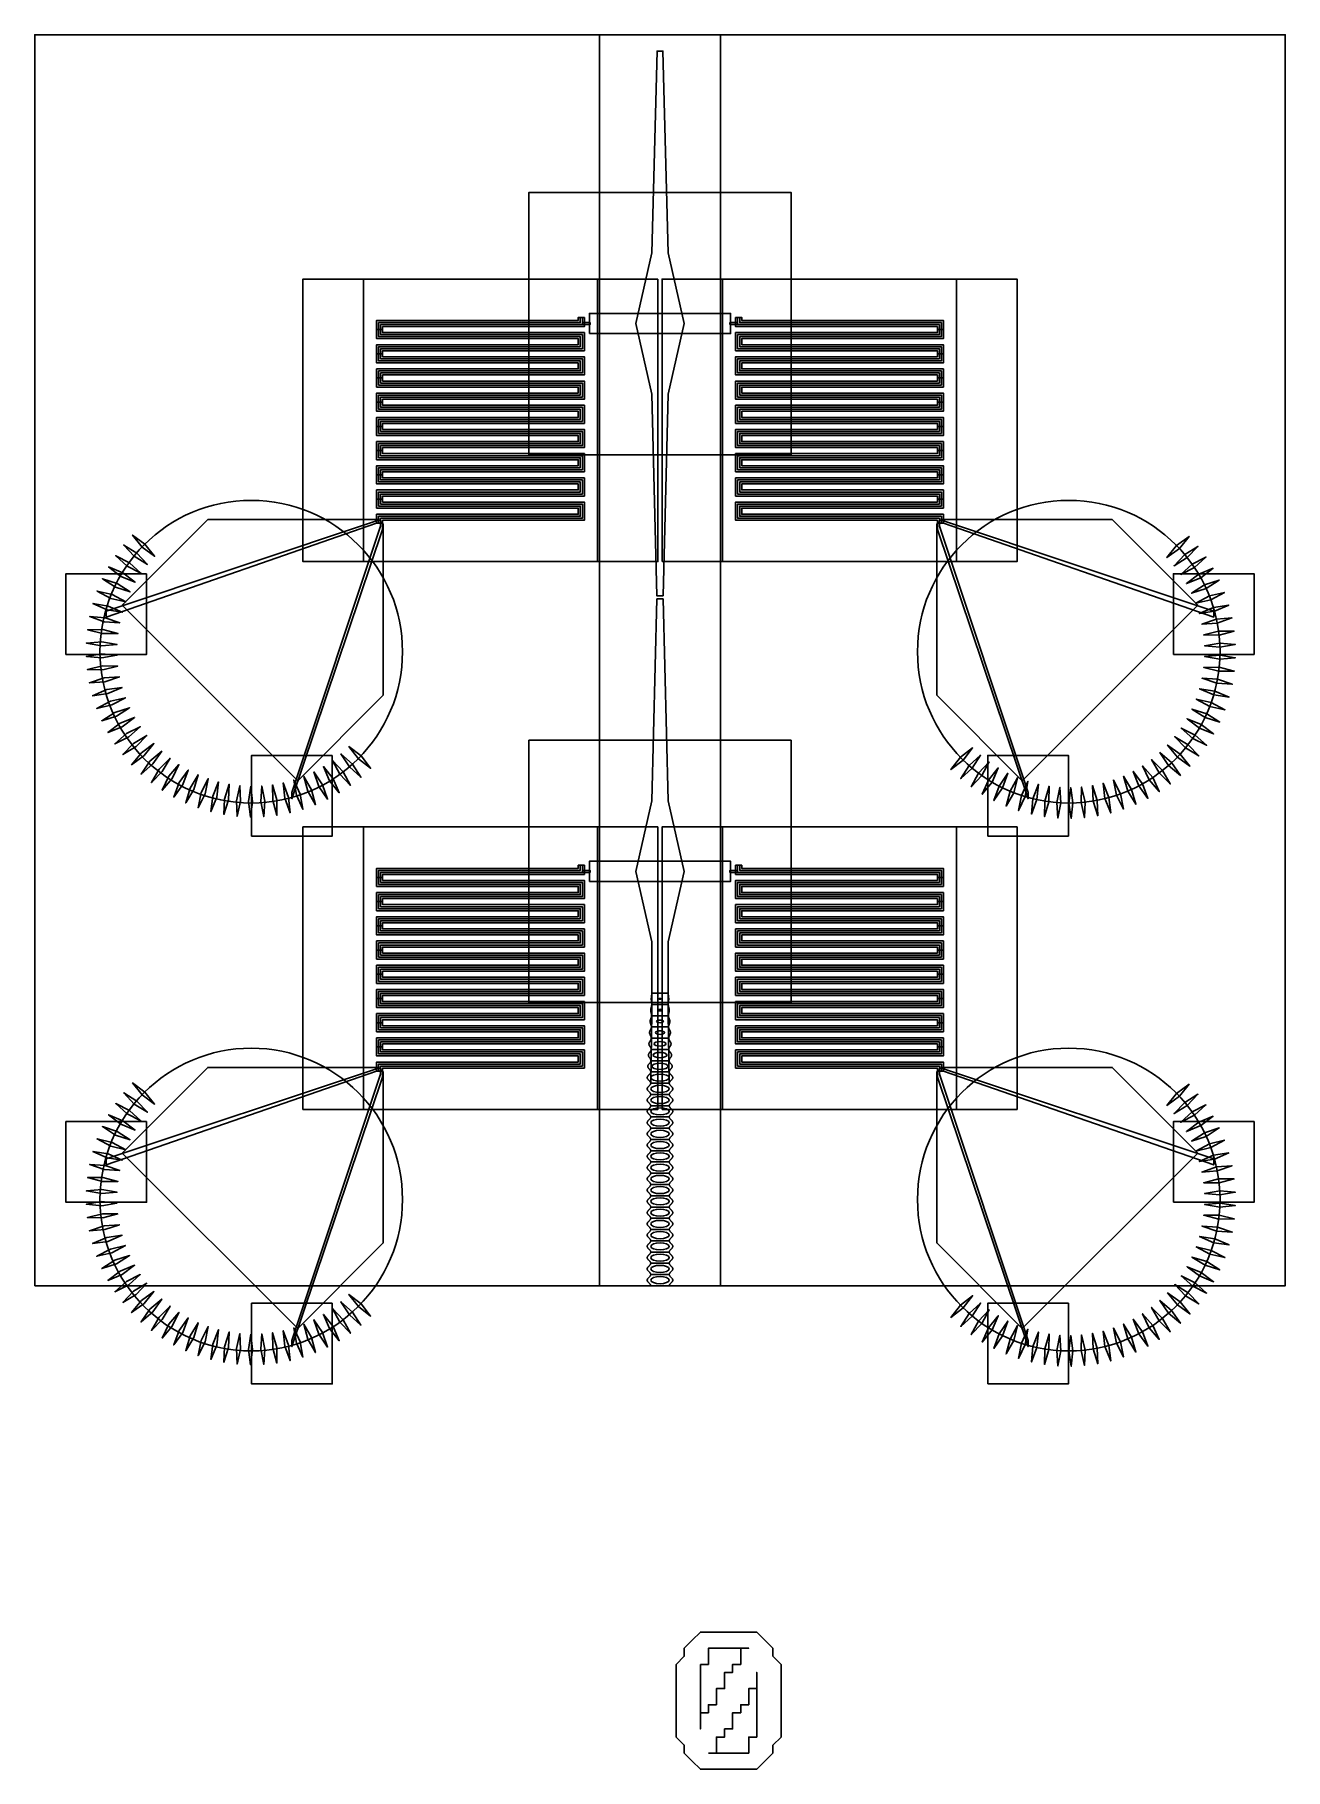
# Model space of a CAD drawing. Extents: x -31 to 31, y -85.2 to 0.8.
import ezdxf

# ---------------------------------------------------------------- set-up
doc = ezdxf.new("R2010")
doc.units = 0

msp = doc.modelspace()

# ---------------------------------------------------------------- linework, layer by layer
at = {"layer": 'cure'}
for points in [[(-3, -61.1868), (3, -61.1868), (3, 0.8132), (-3, 0.8132)], [(-3.1, -11.3), (-14.7, -11.3), (-14.7, -25.3), (-3.1, -25.3)], [(3.1, -25.3), (14.7, -25.3), (14.7, -11.3), (3.1, -11.3)], [(-3.1, -38.45), (-14.7, -38.45), (-14.7, -52.45), (-3.1, -52.45)], [(3.1, -52.45), (14.7, -52.45), (14.7, -38.45), (3.1, -38.45)]]:
    msp.add_lwpolyline(points, close=True, dxfattribs=at)
at = {"layer": 'M1_Field'}
msp.add_lwpolyline([(-31, -61.1868), (31, -61.1868), (31, 0.8132), (-31, 0.8132)], close=True, dxfattribs=at)
at = {"layer": 'M1_LD'}
for centre in [(-20.264, -29.764), (20.264, -29.764), (-20.264, -56.914), (20.264, -56.914)]:
    msp.add_circle(centre, 7.5, dxfattribs=at)
at = {"layer": 'M1_Neg'}
for points in [[(0.15, -27), (0.4, -17), (1.2, -13.5), (0.4, -10), (0.141, 0), (-0.141, 0), (-0.4, -10), (-1.2, -13.5), (-0.4, -17), (-0.15, -27)], [(-3.75, -13.2), (-3.75, -13.65), (-13.75, -13.65), (-13.75, -13.8), (-14.05, -13.8), (-14.05, -13.35), (-4.05, -13.35), (-4.05, -13.2)], [(-3.8375, -13.55), (-3.4625, -13.55), (-3.4625, -13.45), (-3.8375, -13.45)], [(-3.5, -14), (3.5, -14), (3.5, -13), (-3.5, -13)], [(3.4625, -13.55), (3.8375, -13.55), (3.8375, -13.45), (3.4625, -13.45)], [(3.75, -13.2), (3.75, -13.65), (13.75, -13.65), (13.75, -13.8), (14.05, -13.8), (14.05, -13.35), (4.05, -13.35), (4.05, -13.2)], [(-13.75, -13.8), (-13.75, -13.95), (-3.75, -13.95), (-3.75, -14.85), (-13.75, -14.85), (-13.75, -15), (-14.05, -15), (-14.05, -14.55), (-4.05, -14.55), (-4.05, -14.25), (-14.05, -14.25), (-14.05, -13.8)], [(13.75, -13.8), (13.75, -13.95), (3.75, -13.95), (3.75, -14.85), (13.75, -14.85), (13.75, -15), (14.05, -15), (14.05, -14.55), (4.05, -14.55), (4.05, -14.25), (14.05, -14.25), (14.05, -13.8)], [(-13.75, -15), (-13.75, -15.15), (-3.75, -15.15), (-3.75, -16.05), (-13.75, -16.05), (-13.75, -16.2), (-14.05, -16.2), (-14.05, -15.75), (-4.05, -15.75), (-4.05, -15.45), (-14.05, -15.45), (-14.05, -15)], [(13.75, -15), (13.75, -15.15), (3.75, -15.15), (3.75, -16.05), (13.75, -16.05), (13.75, -16.2), (14.05, -16.2), (14.05, -15.75), (4.05, -15.75), (4.05, -15.45), (14.05, -15.45), (14.05, -15)], [(-13.75, -16.2), (-13.75, -16.35), (-3.75, -16.35), (-3.75, -17.25), (-13.75, -17.25), (-13.75, -17.4), (-14.05, -17.4), (-14.05, -16.95), (-4.05, -16.95), (-4.05, -16.65), (-14.05, -16.65), (-14.05, -16.2)], [(13.75, -16.2), (13.75, -16.35), (3.75, -16.35), (3.75, -17.25), (13.75, -17.25), (13.75, -17.4), (14.05, -17.4), (14.05, -16.95), (4.05, -16.95), (4.05, -16.65), (14.05, -16.65), (14.05, -16.2)], [(-13.75, -17.4), (-13.75, -17.55), (-3.75, -17.55), (-3.75, -18.45), (-13.75, -18.45), (-13.75, -18.6), (-14.05, -18.6), (-14.05, -18.15), (-4.05, -18.15), (-4.05, -17.85), (-14.05, -17.85), (-14.05, -17.4)], [(13.75, -17.4), (13.75, -17.55), (3.75, -17.55), (3.75, -18.45), (13.75, -18.45), (13.75, -18.6), (14.05, -18.6), (14.05, -18.15), (4.05, -18.15), (4.05, -17.85), (14.05, -17.85), (14.05, -17.4)], [(-13.75, -18.6), (-13.75, -18.75), (-3.75, -18.75), (-3.75, -19.65), (-13.75, -19.65), (-13.75, -19.8), (-14.05, -19.8), (-14.05, -19.35), (-4.05, -19.35), (-4.05, -19.05), (-14.05, -19.05), (-14.05, -18.6)], [(13.75, -18.6), (13.75, -18.75), (3.75, -18.75), (3.75, -19.65), (13.75, -19.65), (13.75, -19.8), (14.05, -19.8), (14.05, -19.35), (4.05, -19.35), (4.05, -19.05), (14.05, -19.05), (14.05, -18.6)], [(-13.75, -19.8), (-13.75, -19.95), (-3.75, -19.95), (-3.75, -20.85), (-13.75, -20.85), (-13.75, -21), (-14.05, -21), (-14.05, -20.55), (-4.05, -20.55), (-4.05, -20.25), (-14.05, -20.25), (-14.05, -19.8)], [(13.75, -19.8), (13.75, -19.95), (3.75, -19.95), (3.75, -20.85), (13.75, -20.85), (13.75, -21), (14.05, -21), (14.05, -20.55), (4.05, -20.55), (4.05, -20.25), (14.05, -20.25), (14.05, -19.8)], [(-13.75, -21), (-13.75, -21.15), (-3.75, -21.15), (-3.75, -22.05), (-13.75, -22.05), (-13.75, -22.2), (-14.05, -22.2), (-14.05, -21.75), (-4.05, -21.75), (-4.05, -21.45), (-14.05, -21.45), (-14.05, -21)], [(13.75, -21), (13.75, -21.15), (3.75, -21.15), (3.75, -22.05), (13.75, -22.05), (13.75, -22.2), (14.05, -22.2), (14.05, -21.75), (4.05, -21.75), (4.05, -21.45), (14.05, -21.45), (14.05, -21)], [(-13.75, -22.2), (-13.75, -22.35), (-3.75, -22.35), (-3.75, -23.25), (-13.75, -23.25), (-13.75, -23.4), (-14.05, -23.4), (-14.05, -22.95), (-4.05, -22.95), (-4.05, -22.65), (-14.05, -22.65), (-14.05, -22.2)], [(13.75, -22.2), (13.75, -22.35), (3.75, -22.35), (3.75, -23.25), (13.75, -23.25), (13.75, -23.4), (14.05, -23.4), (14.05, -22.95), (4.05, -22.95), (4.05, -22.65), (14.05, -22.65), (14.05, -22.2)], [(-13.9311, -23.2189), (-22.4163, -23.2189), (-26.659, -27.4616), (-17.9616, -36.159), (-13.7189, -31.9163), (-13.7189, -23.4311)], [(13.9311, -23.2189), (22.4163, -23.2189), (26.659, -27.4616), (17.9616, -36.159), (13.7189, -31.9163), (13.7189, -23.4311)], [(-0.4596, -51.15), (-0.4, -47.65), (-0.4, -44.15), (-1.2, -40.65), (-0.4, -37.15), (-0.15, -27.15), (0.15, -27.15), (0.4, -37.15), (1.2, -40.65), (0.4, -44.15), (0.4, -47.65), (0.4596, -51.15)], [(-3.75, -40.35), (-3.75, -40.8), (-13.75, -40.8), (-13.75, -40.95), (-14.05, -40.95), (-14.05, -40.5), (-4.05, -40.5), (-4.05, -40.35)], [(-3.5, -41.15), (3.5, -41.15), (3.5, -40.15), (-3.5, -40.15)], [(3.75, -40.35), (3.75, -40.8), (13.75, -40.8), (13.75, -40.95), (14.05, -40.95), (14.05, -40.5), (4.05, -40.5), (4.05, -40.35)], [(-13.75, -40.95), (-13.75, -41.1), (-3.75, -41.1), (-3.75, -42), (-13.75, -42), (-13.75, -42.15), (-14.05, -42.15), (-14.05, -41.7), (-4.05, -41.7), (-4.05, -41.4), (-14.05, -41.4), (-14.05, -40.95)], [(-3.8375, -40.7), (-3.4625, -40.7), (-3.4625, -40.6), (-3.8375, -40.6)], [(3.4625, -40.7), (3.8375, -40.7), (3.8375, -40.6), (3.4625, -40.6)], [(13.75, -40.95), (13.75, -41.1), (3.75, -41.1), (3.75, -42), (13.75, -42), (13.75, -42.15), (14.05, -42.15), (14.05, -41.7), (4.05, -41.7), (4.05, -41.4), (14.05, -41.4), (14.05, -40.95)], [(-13.75, -42.15), (-13.75, -42.3), (-3.75, -42.3), (-3.75, -43.2), (-13.75, -43.2), (-13.75, -43.35), (-14.05, -43.35), (-14.05, -42.9), (-4.05, -42.9), (-4.05, -42.6), (-14.05, -42.6), (-14.05, -42.15)], [(13.75, -42.15), (13.75, -42.3), (3.75, -42.3), (3.75, -43.2), (13.75, -43.2), (13.75, -43.35), (14.05, -43.35), (14.05, -42.9), (4.05, -42.9), (4.05, -42.6), (14.05, -42.6), (14.05, -42.15)], [(-13.75, -43.35), (-13.75, -43.5), (-3.75, -43.5), (-3.75, -44.4), (-13.75, -44.4), (-13.75, -44.55), (-14.05, -44.55), (-14.05, -44.1), (-4.05, -44.1), (-4.05, -43.8), (-14.05, -43.8), (-14.05, -43.35)], [(13.75, -43.35), (13.75, -43.5), (3.75, -43.5), (3.75, -44.4), (13.75, -44.4), (13.75, -44.55), (14.05, -44.55), (14.05, -44.1), (4.05, -44.1), (4.05, -43.8), (14.05, -43.8), (14.05, -43.35)], [(-13.75, -44.55), (-13.75, -44.7), (-3.75, -44.7), (-3.75, -45.6), (-13.75, -45.6), (-13.75, -45.75), (-14.05, -45.75), (-14.05, -45.3), (-4.05, -45.3), (-4.05, -45), (-14.05, -45), (-14.05, -44.55)], [(13.75, -44.55), (13.75, -44.7), (3.75, -44.7), (3.75, -45.6), (13.75, -45.6), (13.75, -45.75), (14.05, -45.75), (14.05, -45.3), (4.05, -45.3), (4.05, -45), (14.05, -45), (14.05, -44.55)], [(-13.75, -45.75), (-13.75, -45.9), (-3.75, -45.9), (-3.75, -46.8), (-13.75, -46.8), (-13.75, -46.95), (-14.05, -46.95), (-14.05, -46.5), (-4.05, -46.5), (-4.05, -46.2), (-14.05, -46.2), (-14.05, -45.75)], [(13.75, -45.75), (13.75, -45.9), (3.75, -45.9), (3.75, -46.8), (13.75, -46.8), (13.75, -46.95), (14.05, -46.95), (14.05, -46.5), (4.05, -46.5), (4.05, -46.2), (14.05, -46.2), (14.05, -45.75)], [(-13.75, -46.95), (-13.75, -47.1), (-3.75, -47.1), (-3.75, -48), (-13.75, -48), (-13.75, -48.15), (-14.05, -48.15), (-14.05, -47.7), (-4.05, -47.7), (-4.05, -47.4), (-14.05, -47.4), (-14.05, -46.95)], [(-0.4179, -47.8044), (-0.4179, -47.793), (-0.4183, -47.7816), (-0.4191, -47.7703), (-0.4202, -47.7589), (-0.4216, -47.7475), (-0.4233, -47.7361), (-0.4252, -47.7247), (-0.4274, -47.7134), (-0.4298, -47.702), (-0.4323, -47.6906), (-0.435, -47.6792), (-0.4377, -47.6678), (-0.4404, -47.6565), (-0.443, -47.6451), (-0.4456, -47.6337), (-0.4481, -47.6223), (-0.4504, -47.6109), (-0.4524, -47.5996), (-0.4543, -47.5882), (-0.4558, -47.5768), (-0.4571, -47.5654), (-0.458, -47.554), (-0.4586, -47.5427), (-0.4588, -47.5313), (-0.4587, -47.5199), (-0.4581, -47.5085), (-0.4573, -47.4972), (-0.4561, -47.4858), (-0.4545, -47.4744), (-0.4527, -47.463), (-0.4505, -47.4516), (-0.4482, -47.4403), (-0.4456, -47.4289), (-0.4428, -47.4175), (-0.44, -47.4061), (-0.437, -47.3947), (-0.434, -47.3834), (-0.431, -47.372), (-0.4281, -47.3606), (-0.4253, -47.3492), (-0.4226, -47.3378), (-0.4201, -47.3265), (-0.4179, -47.3151), (-0.4159, -47.3037), (-0.4142, -47.2923), (-0.4128, -47.2809), (-0.4118, -47.2696), (-0.4111, -47.2582), (-0.4107, -47.2468), (0.4107, -47.2468), (0.4111, -47.2582), (0.4118, -47.2696), (0.4128, -47.2809), (0.4142, -47.2923), (0.4159, -47.3037), (0.4179, -47.3151), (0.4201, -47.3265), (0.4226, -47.3378), (0.4253, -47.3492), (0.4281, -47.3606), (0.431, -47.372), (0.434, -47.3834), (0.437, -47.3947), (0.44, -47.4061), (0.4428, -47.4175), (0.4456, -47.4289), (0.4482, -47.4403), (0.4505, -47.4516), (0.4527, -47.463), (0.4545, -47.4744), (0.4561, -47.4858), (0.4573, -47.4972), (0.4581, -47.5085), (0.4587, -47.5199), (0.4588, -47.5313), (0.4586, -47.5427), (0.458, -47.554), (0.4571, -47.5654), (0.4558, -47.5768), (0.4543, -47.5882), (0.4524, -47.5996), (0.4504, -47.6109), (0.4481, -47.6223), (0.4456, -47.6337), (0.443, -47.6451), (0.4404, -47.6565), (0.4377, -47.6678), (0.435, -47.6792), (0.4323, -47.6906), (0.4298, -47.702), (0.4274, -47.7134), (0.4252, -47.7247), (0.4233, -47.7361), (0.4216, -47.7475), (0.4202, -47.7589), (0.4191, -47.7703), (0.4183, -47.7816), (0.4179, -47.793), (0.4179, -47.8044)], [(-0.4107, -47.2468), (-0.4108, -47.2354), (-0.411, -47.224), (-0.4113, -47.2127), (-0.4119, -47.2013), (-0.4126, -47.1899), (-0.4134, -47.1785), (-0.4144, -47.1671), (-0.4155, -47.1558), (-0.4167, -47.1444), (-0.418, -47.133), (-0.4193, -47.1216), (-0.4206, -47.1102), (-0.422, -47.0989), (-0.4233, -47.0875), (-0.4246, -47.0761), (-0.4258, -47.0647), (-0.427, -47.0533), (-0.428, -47.042), (-0.4289, -47.0306), (-0.4297, -47.0192), (-0.4303, -47.0078), (-0.4308, -46.9964), (-0.4311, -46.9851), (-0.4312, -46.9737), (-0.4311, -46.9623), (-0.4309, -46.9509), (-0.4304, -46.9396), (-0.4298, -46.9282), (-0.429, -46.9168), (-0.4281, -46.9054), (-0.4271, -46.894), (-0.4259, -46.8827), (-0.4246, -46.8713), (-0.4232, -46.8599), (-0.4218, -46.8485), (-0.4203, -46.8371), (-0.4188, -46.8258), (-0.4173, -46.8144), (-0.4158, -46.803), (-0.4144, -46.7916), (-0.4131, -46.7802), (-0.4119, -46.7689), (-0.4107, -46.7575), (-0.4097, -46.7461), (-0.4089, -46.7347), (-0.4082, -46.7233), (-0.4077, -46.712), (-0.4073, -46.7006), (-0.4072, -46.6892), (0.4072, -46.6892), (0.4073, -46.7006), (0.4077, -46.712), (0.4082, -46.7233), (0.4089, -46.7347), (0.4097, -46.7461), (0.4107, -46.7575), (0.4119, -46.7689), (0.4131, -46.7802), (0.4144, -46.7916), (0.4158, -46.803), (0.4173, -46.8144), (0.4188, -46.8258), (0.4203, -46.8371), (0.4218, -46.8485), (0.4232, -46.8599), (0.4246, -46.8713), (0.4259, -46.8827), (0.4271, -46.894), (0.4281, -46.9054), (0.429, -46.9168), (0.4298, -46.9282), (0.4304, -46.9396), (0.4309, -46.9509), (0.4311, -46.9623), (0.4312, -46.9737), (0.4311, -46.9851), (0.4308, -46.9964), (0.4303, -47.0078), (0.4297, -47.0192), (0.4289, -47.0306), (0.428, -47.042), (0.427, -47.0533), (0.4258, -47.0647), (0.4246, -47.0761), (0.4233, -47.0875), (0.422, -47.0989), (0.4206, -47.1102), (0.4193, -47.1216), (0.418, -47.133), (0.4167, -47.1444), (0.4155, -47.1558), (0.4144, -47.1671), (0.4134, -47.1785), (0.4126, -47.1899), (0.4119, -47.2013), (0.4113, -47.2127), (0.411, -47.224), (0.4108, -47.2354), (0.4107, -47.2468)], [(13.75, -46.95), (13.75, -47.1), (3.75, -47.1), (3.75, -48), (13.75, -48), (13.75, -48.15), (14.05, -48.15), (14.05, -47.7), (4.05, -47.7), (4.05, -47.4), (14.05, -47.4), (14.05, -46.95)], [(-0.4251, -48.362), (-0.4252, -48.3506), (-0.4259, -48.3392), (-0.4271, -48.3279), (-0.4288, -48.3165), (-0.4309, -48.3051), (-0.4336, -48.2937), (-0.4366, -48.2823), (-0.4399, -48.271), (-0.4436, -48.2596), (-0.4474, -48.2482), (-0.4515, -48.2368), (-0.4556, -48.2254), (-0.4597, -48.2141), (-0.4638, -48.2027), (-0.4677, -48.1913), (-0.4715, -48.1799), (-0.475, -48.1685), (-0.4782, -48.1572), (-0.481, -48.1458), (-0.4834, -48.1344), (-0.4854, -48.123), (-0.4868, -48.1116), (-0.4878, -48.1003), (-0.4882, -48.0889), (-0.488, -48.0775), (-0.4873, -48.0661), (-0.4861, -48.0548), (-0.4843, -48.0434), (-0.4821, -48.032), (-0.4794, -48.0206), (-0.4763, -48.0092), (-0.4728, -47.9979), (-0.469, -47.9865), (-0.4649, -47.9751), (-0.4607, -47.9637), (-0.4563, -47.9523), (-0.4519, -47.941), (-0.4475, -47.9296), (-0.4432, -47.9182), (-0.4391, -47.9068), (-0.4351, -47.8954), (-0.4315, -47.8841), (-0.4282, -47.8727), (-0.4252, -47.8613), (-0.4228, -47.8499), (-0.4208, -47.8385), (-0.4193, -47.8272), (-0.4183, -47.8158), (-0.4179, -47.8044), (0.4179, -47.8044), (0.4183, -47.8158), (0.4193, -47.8272), (0.4208, -47.8385), (0.4228, -47.8499), (0.4252, -47.8613), (0.4282, -47.8727), (0.4315, -47.8841), (0.4351, -47.8954), (0.4391, -47.9068), (0.4432, -47.9182), (0.4475, -47.9296), (0.4519, -47.941), (0.4563, -47.9523), (0.4607, -47.9637), (0.4649, -47.9751), (0.469, -47.9865), (0.4728, -47.9979), (0.4763, -48.0092), (0.4794, -48.0206), (0.4821, -48.032), (0.4843, -48.0434), (0.4861, -48.0548), (0.4873, -48.0661), (0.488, -48.0775), (0.4882, -48.0889), (0.4878, -48.1003), (0.4868, -48.1116), (0.4854, -48.123), (0.4834, -48.1344), (0.481, -48.1458), (0.4782, -48.1572), (0.475, -48.1685), (0.4715, -48.1799), (0.4677, -48.1913), (0.4638, -48.2027), (0.4597, -48.2141), (0.4556, -48.2254), (0.4515, -48.2368), (0.4474, -48.2482), (0.4436, -48.2596), (0.4399, -48.271), (0.4366, -48.2823), (0.4336, -48.2937), (0.4309, -48.3051), (0.4288, -48.3165), (0.4271, -48.3279), (0.4259, -48.3392), (0.4252, -48.3506), (0.4251, -48.362)], [(-13.75, -48.15), (-13.75, -48.3), (-3.75, -48.3), (-3.75, -49.2), (-13.75, -49.2), (-13.75, -49.35), (-14.05, -49.35), (-14.05, -48.9), (-4.05, -48.9), (-4.05, -48.6), (-14.05, -48.6), (-14.05, -48.15)], [(-0.4394, -49.4772), (-0.4397, -49.4658), (-0.4409, -49.4544), (-0.443, -49.4431), (-0.4459, -49.4317), (-0.4497, -49.4203), (-0.4541, -49.4089), (-0.4593, -49.3975), (-0.465, -49.3862), (-0.4711, -49.3748), (-0.4777, -49.3634), (-0.4845, -49.352), (-0.4914, -49.3406), (-0.4984, -49.3293), (-0.5053, -49.3179), (-0.5119, -49.3065), (-0.5183, -49.2951), (-0.5242, -49.2837), (-0.5297, -49.2724), (-0.5345, -49.261), (-0.5386, -49.2496), (-0.5419, -49.2382), (-0.5445, -49.2268), (-0.5461, -49.2155), (-0.5469, -49.2041), (-0.5467, -49.1927), (-0.5457, -49.1813), (-0.5437, -49.17), (-0.5409, -49.1586), (-0.5373, -49.1472), (-0.5329, -49.1358), (-0.5278, -49.1244), (-0.5221, -49.1131), (-0.5158, -49.1017), (-0.5092, -49.0903), (-0.5022, -49.0789), (-0.495, -49.0675), (-0.4878, -49.0562), (-0.4805, -49.0448), (-0.4734, -49.0334), (-0.4666, -49.022), (-0.4601, -49.0106), (-0.4542, -48.9993), (-0.4487, -48.9879), (-0.444, -48.9765), (-0.4399, -48.9651), (-0.4367, -48.9537), (-0.4343, -48.9424), (-0.4328, -48.931), (-0.4322, -48.9196), (0.4322, -48.9196), (0.4328, -48.931), (0.4343, -48.9424), (0.4367, -48.9537), (0.4399, -48.9651), (0.444, -48.9765), (0.4487, -48.9879), (0.4542, -48.9993), (0.4601, -49.0106), (0.4666, -49.022), (0.4734, -49.0334), (0.4805, -49.0448), (0.4878, -49.0562), (0.495, -49.0675), (0.5022, -49.0789), (0.5092, -49.0903), (0.5158, -49.1017), (0.5221, -49.1131), (0.5278, -49.1244), (0.5329, -49.1358), (0.5373, -49.1472), (0.5409, -49.1586), (0.5437, -49.17), (0.5457, -49.1813), (0.5467, -49.1927), (0.5469, -49.2041), (0.5461, -49.2155), (0.5445, -49.2268), (0.5419, -49.2382), (0.5386, -49.2496), (0.5345, -49.261), (0.5297, -49.2724), (0.5242, -49.2837), (0.5183, -49.2951), (0.5119, -49.3065), (0.5053, -49.3179), (0.4984, -49.3293), (0.4914, -49.3406), (0.4845, -49.352), (0.4777, -49.3634), (0.4711, -49.3748), (0.465, -49.3862), (0.4593, -49.3975), (0.4541, -49.4089), (0.4497, -49.4203), (0.4459, -49.4317), (0.443, -49.4431), (0.4409, -49.4544), (0.4397, -49.4658), (0.4394, -49.4772)], [(-0.4322, -48.9196), (-0.4324, -48.9082), (-0.4334, -48.8968), (-0.435, -48.8855), (-0.4373, -48.8741), (-0.4403, -48.8627), (-0.4439, -48.8513), (-0.4479, -48.8399), (-0.4525, -48.8286), (-0.4574, -48.8172), (-0.4626, -48.8058), (-0.468, -48.7944), (-0.4735, -48.783), (-0.479, -48.7717), (-0.4845, -48.7603), (-0.4898, -48.7489), (-0.4949, -48.7375), (-0.4996, -48.7261), (-0.5039, -48.7148), (-0.5077, -48.7034), (-0.511, -48.692), (-0.5137, -48.6806), (-0.5156, -48.6692), (-0.5169, -48.6579), (-0.5175, -48.6465), (-0.5174, -48.6351), (-0.5165, -48.6237), (-0.5149, -48.6124), (-0.5126, -48.601), (-0.5097, -48.5896), (-0.5061, -48.5782), (-0.502, -48.5668), (-0.4974, -48.5555), (-0.4924, -48.5441), (-0.4871, -48.5327), (-0.4814, -48.5213), (-0.4757, -48.5099), (-0.4698, -48.4986), (-0.464, -48.4872), (-0.4583, -48.4758), (-0.4528, -48.4644), (-0.4476, -48.453), (-0.4428, -48.4417), (-0.4385, -48.4303), (-0.4346, -48.4189), (-0.4314, -48.4075), (-0.4287, -48.3961), (-0.4268, -48.3848), (-0.4256, -48.3734), (-0.4251, -48.362), (0.4251, -48.362), (0.4256, -48.3734), (0.4268, -48.3848), (0.4287, -48.3961), (0.4314, -48.4075), (0.4346, -48.4189), (0.4385, -48.4303), (0.4428, -48.4417), (0.4476, -48.453), (0.4528, -48.4644), (0.4583, -48.4758), (0.464, -48.4872), (0.4698, -48.4986), (0.4757, -48.5099), (0.4814, -48.5213), (0.4871, -48.5327), (0.4924, -48.5441), (0.4974, -48.5555), (0.502, -48.5668), (0.5061, -48.5782), (0.5097, -48.5896), (0.5126, -48.601), (0.5149, -48.6124), (0.5165, -48.6237), (0.5174, -48.6351), (0.5175, -48.6465), (0.5169, -48.6579), (0.5156, -48.6692), (0.5137, -48.6806), (0.511, -48.692), (0.5077, -48.7034), (0.5039, -48.7148), (0.4996, -48.7261), (0.4949, -48.7375), (0.4898, -48.7489), (0.4845, -48.7603), (0.479, -48.7717), (0.4735, -48.783), (0.468, -48.7944), (0.4626, -48.8058), (0.4574, -48.8172), (0.4525, -48.8286), (0.4479, -48.8399), (0.4439, -48.8513), (0.4403, -48.8627), (0.4373, -48.8741), (0.435, -48.8855), (0.4334, -48.8968), (0.4324, -48.9082), (0.4322, -48.9196)], [(13.75, -48.15), (13.75, -48.3), (3.75, -48.3), (3.75, -49.2), (13.75, -49.2), (13.75, -49.35), (14.05, -49.35), (14.05, -48.9), (4.05, -48.9), (4.05, -48.6), (14.05, -48.6), (14.05, -48.15)], [(-13.75, -49.35), (-13.75, -49.5), (-3.75, -49.5), (-3.75, -50.4), (-13.75, -50.4), (-13.75, -50.55), (-14.05, -50.55), (-14.05, -50.1), (-4.05, -50.1), (-4.05, -49.8), (-14.05, -49.8), (-14.05, -49.35)], [(-0.4465, -50.0348), (-0.4469, -50.0234), (-0.4484, -50.012), (-0.451, -50.0007), (-0.4545, -49.9893), (-0.459, -49.9779), (-0.4644, -49.9665), (-0.4706, -49.9551), (-0.4775, -49.9438), (-0.4849, -49.9324), (-0.4928, -49.921), (-0.501, -49.9096), (-0.5093, -49.8982), (-0.5177, -49.8869), (-0.526, -49.8755), (-0.534, -49.8641), (-0.5417, -49.8527), (-0.5489, -49.8413), (-0.5554, -49.83), (-0.5612, -49.8186), (-0.5662, -49.8072), (-0.5702, -49.7958), (-0.5733, -49.7844), (-0.5753, -49.7731), (-0.5763, -49.7617), (-0.5761, -49.7503), (-0.5749, -49.7389), (-0.5726, -49.7276), (-0.5692, -49.7162), (-0.5649, -49.7048), (-0.5596, -49.6934), (-0.5535, -49.682), (-0.5467, -49.6707), (-0.5392, -49.6593), (-0.5313, -49.6479), (-0.5229, -49.6365), (-0.5144, -49.6251), (-0.5057, -49.6138), (-0.497, -49.6024), (-0.4885, -49.591), (-0.4804, -49.5796), (-0.4727, -49.5682), (-0.4655, -49.5569), (-0.459, -49.5455), (-0.4533, -49.5341), (-0.4485, -49.5227), (-0.4447, -49.5113), (-0.4418, -49.5), (-0.4401, -49.4886), (-0.4394, -49.4772), (0.4394, -49.4772), (0.4401, -49.4886), (0.4418, -49.5), (0.4447, -49.5113), (0.4485, -49.5227), (0.4533, -49.5341), (0.459, -49.5455), (0.4655, -49.5569), (0.4727, -49.5682), (0.4804, -49.5796), (0.4885, -49.591), (0.497, -49.6024), (0.5057, -49.6138), (0.5144, -49.6251), (0.5229, -49.6365), (0.5313, -49.6479), (0.5392, -49.6593), (0.5467, -49.6707), (0.5535, -49.682), (0.5596, -49.6934), (0.5649, -49.7048), (0.5692, -49.7162), (0.5726, -49.7276), (0.5749, -49.7389), (0.5761, -49.7503), (0.5763, -49.7617), (0.5753, -49.7731), (0.5733, -49.7844), (0.5702, -49.7958), (0.5662, -49.8072), (0.5612, -49.8186), (0.5554, -49.83), (0.5489, -49.8413), (0.5417, -49.8527), (0.534, -49.8641), (0.526, -49.8755), (0.5177, -49.8869), (0.5093, -49.8982), (0.501, -49.9096), (0.4928, -49.921), (0.4849, -49.9324), (0.4775, -49.9438), (0.4706, -49.9551), (0.4644, -49.9665), (0.459, -49.9779), (0.4545, -49.9893), (0.451, -50.0007), (0.4484, -50.012), (0.4469, -50.0234), (0.4465, -50.0348)], [(13.75, -49.35), (13.75, -49.5), (3.75, -49.5), (3.75, -50.4), (13.75, -50.4), (13.75, -50.55), (14.05, -50.55), (14.05, -50.1), (4.05, -50.1), (4.05, -49.8), (14.05, -49.8), (14.05, -49.35)], [(-13.9311, -50.3689), (-22.4163, -50.3689), (-26.659, -54.6116), (-17.9616, -63.309), (-13.7189, -59.0663), (-13.7189, -50.5811)], [(-0.4573, -51.15), (-0.4579, -51.1386), (-0.46, -51.1272), (-0.4635, -51.1159), (-0.4684, -51.1045), (-0.4746, -51.0931), (-0.4819, -51.0817), (-0.4902, -51.0703), (-0.4995, -51.059), (-0.5095, -51.0476), (-0.5201, -51.0362), (-0.5312, -51.0248), (-0.5425, -51.0134), (-0.5538, -51.0021), (-0.5649, -50.9907), (-0.5758, -50.9793), (-0.5861, -50.9679), (-0.5958, -50.9565), (-0.6046, -50.9452), (-0.6125, -50.9338), (-0.6192, -50.9224), (-0.6247, -50.911), (-0.6289, -50.8996), (-0.6318, -50.8883), (-0.6331, -50.8769), (-0.6331, -50.8655), (-0.6315, -50.8541), (-0.6286, -50.8428), (-0.6242, -50.8314), (-0.6186, -50.82), (-0.6117, -50.8086), (-0.6037, -50.7972), (-0.5947, -50.7859), (-0.5849, -50.7745), (-0.5744, -50.7631), (-0.5634, -50.7517), (-0.5521, -50.7403), (-0.5406, -50.729), (-0.5292, -50.7176), (-0.518, -50.7062), (-0.5073, -50.6948), (-0.4971, -50.6834), (-0.4877, -50.6721), (-0.4792, -50.6607), (-0.4717, -50.6493), (-0.4654, -50.6379), (-0.4604, -50.6265), (-0.4567, -50.6152), (-0.4545, -50.6038), (-0.4537, -50.5924), (0.4537, -50.5924), (0.4545, -50.6038), (0.4567, -50.6152), (0.4604, -50.6265), (0.4654, -50.6379), (0.4717, -50.6493), (0.4792, -50.6607), (0.4877, -50.6721), (0.4971, -50.6834), (0.5073, -50.6948), (0.518, -50.7062), (0.5292, -50.7176), (0.5406, -50.729), (0.5521, -50.7403), (0.5634, -50.7517), (0.5744, -50.7631), (0.5849, -50.7745), (0.5947, -50.7859), (0.6037, -50.7972), (0.6117, -50.8086), (0.6186, -50.82), (0.6242, -50.8314), (0.6286, -50.8428), (0.6315, -50.8541), (0.6331, -50.8655), (0.6331, -50.8769), (0.6318, -50.8883), (0.6289, -50.8996), (0.6247, -50.911), (0.6192, -50.9224), (0.6125, -50.9338), (0.6046, -50.9452), (0.5958, -50.9565), (0.5861, -50.9679), (0.5758, -50.9793), (0.5649, -50.9907), (0.5538, -51.0021), (0.5425, -51.0134), (0.5312, -51.0248), (0.5201, -51.0362), (0.5095, -51.0476), (0.4995, -51.059), (0.4902, -51.0703), (0.4819, -51.0817), (0.4746, -51.0931), (0.4684, -51.1045), (0.4635, -51.1159), (0.46, -51.1272), (0.4579, -51.1386), (0.4573, -51.15)], [(-0.4537, -50.5924), (-0.4542, -50.581), (-0.4559, -50.5696), (-0.4589, -50.5583), (-0.4631, -50.5469), (-0.4684, -50.5355), (-0.4747, -50.5241), (-0.482, -50.5127), (-0.49, -50.5014), (-0.4987, -50.49), (-0.5079, -50.4786), (-0.5175, -50.4672), (-0.5272, -50.4558), (-0.5371, -50.4445), (-0.5467, -50.4331), (-0.5562, -50.4217), (-0.5651, -50.4103), (-0.5735, -50.3989), (-0.5812, -50.3876), (-0.5879, -50.3762), (-0.5938, -50.3648), (-0.5985, -50.3534), (-0.6021, -50.342), (-0.6045, -50.3307), (-0.6056, -50.3193), (-0.6055, -50.3079), (-0.604, -50.2965), (-0.6014, -50.2852), (-0.5975, -50.2738), (-0.5924, -50.2624), (-0.5863, -50.251), (-0.5793, -50.2396), (-0.5713, -50.2283), (-0.5626, -50.2169), (-0.5534, -50.2055), (-0.5437, -50.1941), (-0.5337, -50.1827), (-0.5236, -50.1714), (-0.5135, -50.16), (-0.5037, -50.1486), (-0.4942, -50.1372), (-0.4852, -50.1258), (-0.4768, -50.1145), (-0.4693, -50.1031), (-0.4627, -50.0917), (-0.4571, -50.0803), (-0.4527, -50.0689), (-0.4494, -50.0576), (-0.4473, -50.0462), (-0.4465, -50.0348), (0.4465, -50.0348), (0.4473, -50.0462), (0.4494, -50.0576), (0.4527, -50.0689), (0.4571, -50.0803), (0.4627, -50.0917), (0.4693, -50.1031), (0.4768, -50.1145), (0.4852, -50.1258), (0.4942, -50.1372), (0.5037, -50.1486), (0.5135, -50.16), (0.5236, -50.1714), (0.5337, -50.1827), (0.5437, -50.1941), (0.5534, -50.2055), (0.5626, -50.2169), (0.5713, -50.2283), (0.5793, -50.2396), (0.5863, -50.251), (0.5924, -50.2624), (0.5975, -50.2738), (0.6014, -50.2852), (0.604, -50.2965), (0.6055, -50.3079), (0.6056, -50.3193), (0.6045, -50.3307), (0.6021, -50.342), (0.5985, -50.3534), (0.5938, -50.3648), (0.5879, -50.3762), (0.5812, -50.3876), (0.5735, -50.3989), (0.5651, -50.4103), (0.5562, -50.4217), (0.5467, -50.4331), (0.5371, -50.4445), (0.5272, -50.4558), (0.5175, -50.4672), (0.5079, -50.4786), (0.4987, -50.49), (0.49, -50.5014), (0.482, -50.5127), (0.4747, -50.5241), (0.4684, -50.5355), (0.4631, -50.5469), (0.4589, -50.5583), (0.4559, -50.5696), (0.4542, -50.581), (0.4537, -50.5924)], [(13.9311, -50.3689), (22.4163, -50.3689), (26.659, -54.6116), (17.9616, -63.309), (13.7189, -59.0663), (13.7189, -50.5811)], [(-0.4573, -51.7076), (-0.458, -51.6962), (-0.4602, -51.6848), (-0.4638, -51.6735), (-0.4687, -51.6621), (-0.4749, -51.6507), (-0.4823, -51.6393), (-0.4907, -51.6279), (-0.5001, -51.6166), (-0.5102, -51.6052), (-0.5209, -51.5938), (-0.532, -51.5824), (-0.5433, -51.571), (-0.5547, -51.5597), (-0.566, -51.5483), (-0.5769, -51.5369), (-0.5873, -51.5255), (-0.597, -51.5141), (-0.606, -51.5028), (-0.6139, -51.4914), (-0.6207, -51.48), (-0.6263, -51.4686), (-0.6306, -51.4572), (-0.6334, -51.4459), (-0.6349, -51.4345), (-0.6349, -51.4231), (-0.6334, -51.4117), (-0.6306, -51.4004), (-0.6263, -51.389), (-0.6207, -51.3776), (-0.6139, -51.3662), (-0.606, -51.3548), (-0.597, -51.3435), (-0.5873, -51.3321), (-0.5769, -51.3207), (-0.566, -51.3093), (-0.5547, -51.2979), (-0.5433, -51.2866), (-0.532, -51.2752), (-0.5209, -51.2638), (-0.5102, -51.2524), (-0.5001, -51.241), (-0.4907, -51.2297), (-0.4823, -51.2183), (-0.4749, -51.2069), (-0.4687, -51.1955), (-0.4638, -51.1841), (-0.4602, -51.1728), (-0.458, -51.1614), (-0.4573, -51.15), (0.4573, -51.15), (0.458, -51.1614), (0.4602, -51.1728), (0.4638, -51.1841), (0.4687, -51.1955), (0.4749, -51.2069), (0.4823, -51.2183), (0.4907, -51.2297), (0.5001, -51.241), (0.5102, -51.2524), (0.5209, -51.2638), (0.532, -51.2752), (0.5433, -51.2866), (0.5547, -51.2979), (0.566, -51.3093), (0.5769, -51.3207), (0.5873, -51.3321), (0.597, -51.3435), (0.606, -51.3548), (0.6139, -51.3662), (0.6207, -51.3776), (0.6263, -51.389), (0.6306, -51.4004), (0.6334, -51.4117), (0.6349, -51.4231), (0.6349, -51.4345), (0.6334, -51.4459), (0.6306, -51.4572), (0.6263, -51.4686), (0.6207, -51.48), (0.6139, -51.4914), (0.606, -51.5028), (0.597, -51.5141), (0.5873, -51.5255), (0.5769, -51.5369), (0.566, -51.5483), (0.5547, -51.5597), (0.5433, -51.571), (0.532, -51.5824), (0.5209, -51.5938), (0.5102, -51.6052), (0.5001, -51.6166), (0.4907, -51.6279), (0.4823, -51.6393), (0.4749, -51.6507), (0.4687, -51.6621), (0.4638, -51.6735), (0.4602, -51.6848), (0.458, -51.6962), (0.4573, -51.7076)], [(-0.4573, -52.2652), (-0.458, -52.2538), (-0.4602, -52.2424), (-0.4638, -52.2311), (-0.4687, -52.2197), (-0.4749, -52.2083), (-0.4823, -52.1969), (-0.4907, -52.1855), (-0.5001, -52.1742), (-0.5102, -52.1628), (-0.5209, -52.1514), (-0.532, -52.14), (-0.5433, -52.1286), (-0.5547, -52.1173), (-0.566, -52.1059), (-0.5769, -52.0945), (-0.5873, -52.0831), (-0.597, -52.0717), (-0.606, -52.0604), (-0.6139, -52.049), (-0.6207, -52.0376), (-0.6263, -52.0262), (-0.6306, -52.0148), (-0.6334, -52.0035), (-0.6349, -51.9921), (-0.6349, -51.9807), (-0.6334, -51.9693), (-0.6306, -51.958), (-0.6263, -51.9466), (-0.6207, -51.9352), (-0.6139, -51.9238), (-0.606, -51.9124), (-0.597, -51.9011), (-0.5873, -51.8897), (-0.5769, -51.8783), (-0.566, -51.8669), (-0.5547, -51.8555), (-0.5433, -51.8442), (-0.532, -51.8328), (-0.5209, -51.8214), (-0.5102, -51.81), (-0.5001, -51.7986), (-0.4907, -51.7873), (-0.4823, -51.7759), (-0.4749, -51.7645), (-0.4687, -51.7531), (-0.4638, -51.7417), (-0.4602, -51.7304), (-0.458, -51.719), (-0.4573, -51.7076), (0.4573, -51.7076), (0.458, -51.719), (0.4602, -51.7304), (0.4638, -51.7417), (0.4687, -51.7531), (0.4749, -51.7645), (0.4823, -51.7759), (0.4907, -51.7873), (0.5001, -51.7986), (0.5102, -51.81), (0.5209, -51.8214), (0.532, -51.8328), (0.5433, -51.8442), (0.5547, -51.8555), (0.566, -51.8669), (0.5769, -51.8783), (0.5873, -51.8897), (0.597, -51.9011), (0.606, -51.9124), (0.6139, -51.9238), (0.6207, -51.9352), (0.6263, -51.9466), (0.6306, -51.958), (0.6334, -51.9693), (0.6349, -51.9807), (0.6349, -51.9921), (0.6334, -52.0035), (0.6306, -52.0148), (0.6263, -52.0262), (0.6207, -52.0376), (0.6139, -52.049), (0.606, -52.0604), (0.597, -52.0717), (0.5873, -52.0831), (0.5769, -52.0945), (0.566, -52.1059), (0.5547, -52.1173), (0.5433, -52.1286), (0.532, -52.14), (0.5209, -52.1514), (0.5102, -52.1628), (0.5001, -52.1742), (0.4907, -52.1855), (0.4823, -52.1969), (0.4749, -52.2083), (0.4687, -52.2197), (0.4638, -52.2311), (0.4602, -52.2424), (0.458, -52.2538), (0.4573, -52.2652)], [(-0.4573, -52.8228), (-0.458, -52.8114), (-0.4602, -52.8), (-0.4638, -52.7887), (-0.4687, -52.7773), (-0.4749, -52.7659), (-0.4823, -52.7545), (-0.4907, -52.7431), (-0.5001, -52.7318), (-0.5102, -52.7204), (-0.5209, -52.709), (-0.532, -52.6976), (-0.5433, -52.6862), (-0.5547, -52.6749), (-0.566, -52.6635), (-0.5769, -52.6521), (-0.5873, -52.6407), (-0.597, -52.6293), (-0.606, -52.618), (-0.6139, -52.6066), (-0.6207, -52.5952), (-0.6263, -52.5838), (-0.6306, -52.5724), (-0.6334, -52.5611), (-0.6349, -52.5497), (-0.6349, -52.5383), (-0.6334, -52.5269), (-0.6306, -52.5156), (-0.6263, -52.5042), (-0.6207, -52.4928), (-0.6139, -52.4814), (-0.606, -52.47), (-0.597, -52.4587), (-0.5873, -52.4473), (-0.5769, -52.4359), (-0.566, -52.4245), (-0.5547, -52.4131), (-0.5433, -52.4018), (-0.532, -52.3904), (-0.5209, -52.379), (-0.5102, -52.3676), (-0.5001, -52.3562), (-0.4907, -52.3449), (-0.4823, -52.3335), (-0.4749, -52.3221), (-0.4687, -52.3107), (-0.4638, -52.2993), (-0.4602, -52.288), (-0.458, -52.2766), (-0.4573, -52.2652), (0.4573, -52.2652), (0.458, -52.2766), (0.4602, -52.288), (0.4638, -52.2993), (0.4687, -52.3107), (0.4749, -52.3221), (0.4823, -52.3335), (0.4907, -52.3449), (0.5001, -52.3562), (0.5102, -52.3676), (0.5209, -52.379), (0.532, -52.3904), (0.5433, -52.4018), (0.5547, -52.4131), (0.566, -52.4245), (0.5769, -52.4359), (0.5873, -52.4473), (0.597, -52.4587), (0.606, -52.47), (0.6139, -52.4814), (0.6207, -52.4928), (0.6263, -52.5042), (0.6306, -52.5156), (0.6334, -52.5269), (0.6349, -52.5383), (0.6349, -52.5497), (0.6334, -52.5611), (0.6306, -52.5724), (0.6263, -52.5838), (0.6207, -52.5952), (0.6139, -52.6066), (0.606, -52.618), (0.597, -52.6293), (0.5873, -52.6407), (0.5769, -52.6521), (0.566, -52.6635), (0.5547, -52.6749), (0.5433, -52.6862), (0.532, -52.6976), (0.5209, -52.709), (0.5102, -52.7204), (0.5001, -52.7318), (0.4907, -52.7431), (0.4823, -52.7545), (0.4749, -52.7659), (0.4687, -52.7773), (0.4638, -52.7887), (0.4602, -52.8), (0.458, -52.8114), (0.4573, -52.8228)], [(-0.4573, -53.3804), (-0.458, -53.369), (-0.4602, -53.3576), (-0.4638, -53.3463), (-0.4687, -53.3349), (-0.4749, -53.3235), (-0.4823, -53.3121), (-0.4907, -53.3007), (-0.5001, -53.2894), (-0.5102, -53.278), (-0.5209, -53.2666), (-0.532, -53.2552), (-0.5433, -53.2438), (-0.5547, -53.2325), (-0.566, -53.2211), (-0.5769, -53.2097), (-0.5873, -53.1983), (-0.597, -53.1869), (-0.606, -53.1756), (-0.6139, -53.1642), (-0.6207, -53.1528), (-0.6263, -53.1414), (-0.6306, -53.13), (-0.6334, -53.1187), (-0.6349, -53.1073), (-0.6349, -53.0959), (-0.6334, -53.0845), (-0.6306, -53.0732), (-0.6263, -53.0618), (-0.6207, -53.0504), (-0.6139, -53.039), (-0.606, -53.0276), (-0.597, -53.0163), (-0.5873, -53.0049), (-0.5769, -52.9935), (-0.566, -52.9821), (-0.5547, -52.9707), (-0.5433, -52.9594), (-0.532, -52.948), (-0.5209, -52.9366), (-0.5102, -52.9252), (-0.5001, -52.9138), (-0.4907, -52.9025), (-0.4823, -52.8911), (-0.4749, -52.8797), (-0.4687, -52.8683), (-0.4638, -52.8569), (-0.4602, -52.8456), (-0.458, -52.8342), (-0.4573, -52.8228), (0.4573, -52.8228), (0.458, -52.8342), (0.4602, -52.8456), (0.4638, -52.8569), (0.4687, -52.8683), (0.4749, -52.8797), (0.4823, -52.8911), (0.4907, -52.9025), (0.5001, -52.9138), (0.5102, -52.9252), (0.5209, -52.9366), (0.532, -52.948), (0.5433, -52.9594), (0.5547, -52.9707), (0.566, -52.9821), (0.5769, -52.9935), (0.5873, -53.0049), (0.597, -53.0163), (0.606, -53.0276), (0.6139, -53.039), (0.6207, -53.0504), (0.6263, -53.0618), (0.6306, -53.0732), (0.6334, -53.0845), (0.6349, -53.0959), (0.6349, -53.1073), (0.6334, -53.1187), (0.6306, -53.13), (0.6263, -53.1414), (0.6207, -53.1528), (0.6139, -53.1642), (0.606, -53.1756), (0.597, -53.1869), (0.5873, -53.1983), (0.5769, -53.2097), (0.566, -53.2211), (0.5547, -53.2325), (0.5433, -53.2438), (0.532, -53.2552), (0.5209, -53.2666), (0.5102, -53.278), (0.5001, -53.2894), (0.4907, -53.3007), (0.4823, -53.3121), (0.4749, -53.3235), (0.4687, -53.3349), (0.4638, -53.3463), (0.4602, -53.3576), (0.458, -53.369), (0.4573, -53.3804)], [(-0.4573, -53.938), (-0.458, -53.9266), (-0.4602, -53.9152), (-0.4638, -53.9039), (-0.4687, -53.8925), (-0.4749, -53.8811), (-0.4823, -53.8697), (-0.4907, -53.8583), (-0.5001, -53.847), (-0.5102, -53.8356), (-0.5209, -53.8242), (-0.532, -53.8128), (-0.5433, -53.8014), (-0.5547, -53.7901), (-0.566, -53.7787), (-0.5769, -53.7673), (-0.5873, -53.7559), (-0.597, -53.7445), (-0.606, -53.7332), (-0.6139, -53.7218), (-0.6207, -53.7104), (-0.6263, -53.699), (-0.6306, -53.6876), (-0.6334, -53.6763), (-0.6349, -53.6649), (-0.6349, -53.6535), (-0.6334, -53.6421), (-0.6306, -53.6308), (-0.6263, -53.6194), (-0.6207, -53.608), (-0.6139, -53.5966), (-0.606, -53.5852), (-0.597, -53.5739), (-0.5873, -53.5625), (-0.5769, -53.5511), (-0.566, -53.5397), (-0.5547, -53.5283), (-0.5433, -53.517), (-0.532, -53.5056), (-0.5209, -53.4942), (-0.5102, -53.4828), (-0.5001, -53.4714), (-0.4907, -53.4601), (-0.4823, -53.4487), (-0.4749, -53.4373), (-0.4687, -53.4259), (-0.4638, -53.4145), (-0.4602, -53.4032), (-0.458, -53.3918), (-0.4573, -53.3804), (0.4573, -53.3804), (0.458, -53.3918), (0.4602, -53.4032), (0.4638, -53.4145), (0.4687, -53.4259), (0.4749, -53.4373), (0.4823, -53.4487), (0.4907, -53.4601), (0.5001, -53.4714), (0.5102, -53.4828), (0.5209, -53.4942), (0.532, -53.5056), (0.5433, -53.517), (0.5547, -53.5283), (0.566, -53.5397), (0.5769, -53.5511), (0.5873, -53.5625), (0.597, -53.5739), (0.606, -53.5852), (0.6139, -53.5966), (0.6207, -53.608), (0.6263, -53.6194), (0.6306, -53.6308), (0.6334, -53.6421), (0.6349, -53.6535), (0.6349, -53.6649), (0.6334, -53.6763), (0.6306, -53.6876), (0.6263, -53.699), (0.6207, -53.7104), (0.6139, -53.7218), (0.606, -53.7332), (0.597, -53.7445), (0.5873, -53.7559), (0.5769, -53.7673), (0.566, -53.7787), (0.5547, -53.7901), (0.5433, -53.8014), (0.532, -53.8128), (0.5209, -53.8242), (0.5102, -53.8356), (0.5001, -53.847), (0.4907, -53.8583), (0.4823, -53.8697), (0.4749, -53.8811), (0.4687, -53.8925), (0.4638, -53.9039), (0.4602, -53.9152), (0.458, -53.9266), (0.4573, -53.938)], [(-0.4573, -54.4956), (-0.458, -54.4842), (-0.4602, -54.4728), (-0.4638, -54.4615), (-0.4687, -54.4501), (-0.4749, -54.4387), (-0.4823, -54.4273), (-0.4907, -54.4159), (-0.5001, -54.4046), (-0.5102, -54.3932), (-0.5209, -54.3818), (-0.532, -54.3704), (-0.5433, -54.359), (-0.5547, -54.3477), (-0.566, -54.3363), (-0.5769, -54.3249), (-0.5873, -54.3135), (-0.597, -54.3021), (-0.606, -54.2908), (-0.6139, -54.2794), (-0.6207, -54.268), (-0.6263, -54.2566), (-0.6306, -54.2452), (-0.6334, -54.2339), (-0.6349, -54.2225), (-0.6349, -54.2111), (-0.6334, -54.1997), (-0.6306, -54.1884), (-0.6263, -54.177), (-0.6207, -54.1656), (-0.6139, -54.1542), (-0.606, -54.1428), (-0.597, -54.1315), (-0.5873, -54.1201), (-0.5769, -54.1087), (-0.566, -54.0973), (-0.5547, -54.0859), (-0.5433, -54.0746), (-0.532, -54.0632), (-0.5209, -54.0518), (-0.5102, -54.0404), (-0.5001, -54.029), (-0.4907, -54.0177), (-0.4823, -54.0063), (-0.4749, -53.9949), (-0.4687, -53.9835), (-0.4638, -53.9721), (-0.4602, -53.9608), (-0.458, -53.9494), (-0.4573, -53.938), (0.4573, -53.938), (0.458, -53.9494), (0.4602, -53.9608), (0.4638, -53.9721), (0.4687, -53.9835), (0.4749, -53.9949), (0.4823, -54.0063), (0.4907, -54.0177), (0.5001, -54.029), (0.5102, -54.0404), (0.5209, -54.0518), (0.532, -54.0632), (0.5433, -54.0746), (0.5547, -54.0859), (0.566, -54.0973), (0.5769, -54.1087), (0.5873, -54.1201), (0.597, -54.1315), (0.606, -54.1428), (0.6139, -54.1542), (0.6207, -54.1656), (0.6263, -54.177), (0.6306, -54.1884), (0.6334, -54.1997), (0.6349, -54.2111), (0.6349, -54.2225), (0.6334, -54.2339), (0.6306, -54.2452), (0.6263, -54.2566), (0.6207, -54.268), (0.6139, -54.2794), (0.606, -54.2908), (0.597, -54.3021), (0.5873, -54.3135), (0.5769, -54.3249), (0.566, -54.3363), (0.5547, -54.3477), (0.5433, -54.359), (0.532, -54.3704), (0.5209, -54.3818), (0.5102, -54.3932), (0.5001, -54.4046), (0.4907, -54.4159), (0.4823, -54.4273), (0.4749, -54.4387), (0.4687, -54.4501), (0.4638, -54.4615), (0.4602, -54.4728), (0.458, -54.4842), (0.4573, -54.4956)], [(-0.4573, -55.0532), (-0.458, -55.0418), (-0.4602, -55.0304), (-0.4638, -55.0191), (-0.4687, -55.0077), (-0.4749, -54.9963), (-0.4823, -54.9849), (-0.4907, -54.9735), (-0.5001, -54.9622), (-0.5102, -54.9508), (-0.5209, -54.9394), (-0.532, -54.928), (-0.5433, -54.9166), (-0.5547, -54.9053), (-0.566, -54.8939), (-0.5769, -54.8825), (-0.5873, -54.8711), (-0.597, -54.8597), (-0.606, -54.8484), (-0.6139, -54.837), (-0.6207, -54.8256), (-0.6263, -54.8142), (-0.6306, -54.8028), (-0.6334, -54.7915), (-0.6349, -54.7801), (-0.6349, -54.7687), (-0.6334, -54.7573), (-0.6306, -54.746), (-0.6263, -54.7346), (-0.6207, -54.7232), (-0.6139, -54.7118), (-0.606, -54.7004), (-0.597, -54.6891), (-0.5873, -54.6777), (-0.5769, -54.6663), (-0.566, -54.6549), (-0.5547, -54.6435), (-0.5433, -54.6322), (-0.532, -54.6208), (-0.5209, -54.6094), (-0.5102, -54.598), (-0.5001, -54.5866), (-0.4907, -54.5753), (-0.4823, -54.5639), (-0.4749, -54.5525), (-0.4687, -54.5411), (-0.4638, -54.5297), (-0.4602, -54.5184), (-0.458, -54.507), (-0.4573, -54.4956), (0.4573, -54.4956), (0.458, -54.507), (0.4602, -54.5184), (0.4638, -54.5297), (0.4687, -54.5411), (0.4749, -54.5525), (0.4823, -54.5639), (0.4907, -54.5753), (0.5001, -54.5866), (0.5102, -54.598), (0.5209, -54.6094), (0.532, -54.6208), (0.5433, -54.6322), (0.5547, -54.6435), (0.566, -54.6549), (0.5769, -54.6663), (0.5873, -54.6777), (0.597, -54.6891), (0.606, -54.7004), (0.6139, -54.7118), (0.6207, -54.7232), (0.6263, -54.7346), (0.6306, -54.746), (0.6334, -54.7573), (0.6349, -54.7687), (0.6349, -54.7801), (0.6334, -54.7915), (0.6306, -54.8028), (0.6263, -54.8142), (0.6207, -54.8256), (0.6139, -54.837), (0.606, -54.8484), (0.597, -54.8597), (0.5873, -54.8711), (0.5769, -54.8825), (0.566, -54.8939), (0.5547, -54.9053), (0.5433, -54.9166), (0.532, -54.928), (0.5209, -54.9394), (0.5102, -54.9508), (0.5001, -54.9622), (0.4907, -54.9735), (0.4823, -54.9849), (0.4749, -54.9963), (0.4687, -55.0077), (0.4638, -55.0191), (0.4602, -55.0304), (0.458, -55.0418), (0.4573, -55.0532)], [(-0.4573, -55.6108), (-0.458, -55.5994), (-0.4602, -55.588), (-0.4638, -55.5767), (-0.4687, -55.5653), (-0.4749, -55.5539), (-0.4823, -55.5425), (-0.4907, -55.5311), (-0.5001, -55.5198), (-0.5102, -55.5084), (-0.5209, -55.497), (-0.532, -55.4856), (-0.5433, -55.4742), (-0.5547, -55.4629), (-0.566, -55.4515), (-0.5769, -55.4401), (-0.5873, -55.4287), (-0.597, -55.4173), (-0.606, -55.406), (-0.6139, -55.3946), (-0.6207, -55.3832), (-0.6263, -55.3718), (-0.6306, -55.3604), (-0.6334, -55.3491), (-0.6349, -55.3377), (-0.6349, -55.3263), (-0.6334, -55.3149), (-0.6306, -55.3036), (-0.6263, -55.2922), (-0.6207, -55.2808), (-0.6139, -55.2694), (-0.606, -55.258), (-0.597, -55.2467), (-0.5873, -55.2353), (-0.5769, -55.2239), (-0.566, -55.2125), (-0.5547, -55.2011), (-0.5433, -55.1898), (-0.532, -55.1784), (-0.5209, -55.167), (-0.5102, -55.1556), (-0.5001, -55.1442), (-0.4907, -55.1329), (-0.4823, -55.1215), (-0.4749, -55.1101), (-0.4687, -55.0987), (-0.4638, -55.0873), (-0.4602, -55.076), (-0.458, -55.0646), (-0.4573, -55.0532), (0.4573, -55.0532), (0.458, -55.0646), (0.4602, -55.076), (0.4638, -55.0873), (0.4687, -55.0987), (0.4749, -55.1101), (0.4823, -55.1215), (0.4907, -55.1329), (0.5001, -55.1442), (0.5102, -55.1556), (0.5209, -55.167), (0.532, -55.1784), (0.5433, -55.1898), (0.5547, -55.2011), (0.566, -55.2125), (0.5769, -55.2239), (0.5873, -55.2353), (0.597, -55.2467), (0.606, -55.258), (0.6139, -55.2694), (0.6207, -55.2808), (0.6263, -55.2922), (0.6306, -55.3036), (0.6334, -55.3149), (0.6349, -55.3263), (0.6349, -55.3377), (0.6334, -55.3491), (0.6306, -55.3604), (0.6263, -55.3718), (0.6207, -55.3832), (0.6139, -55.3946), (0.606, -55.406), (0.597, -55.4173), (0.5873, -55.4287), (0.5769, -55.4401), (0.566, -55.4515), (0.5547, -55.4629), (0.5433, -55.4742), (0.532, -55.4856), (0.5209, -55.497), (0.5102, -55.5084), (0.5001, -55.5198), (0.4907, -55.5311), (0.4823, -55.5425), (0.4749, -55.5539), (0.4687, -55.5653), (0.4638, -55.5767), (0.4602, -55.588), (0.458, -55.5994), (0.4573, -55.6108)], [(-0.4573, -56.1684), (-0.458, -56.157), (-0.4602, -56.1456), (-0.4638, -56.1343), (-0.4687, -56.1229), (-0.4749, -56.1115), (-0.4823, -56.1001), (-0.4907, -56.0887), (-0.5001, -56.0774), (-0.5102, -56.066), (-0.5209, -56.0546), (-0.532, -56.0432), (-0.5433, -56.0318), (-0.5547, -56.0205), (-0.566, -56.0091), (-0.5769, -55.9977), (-0.5873, -55.9863), (-0.597, -55.9749), (-0.606, -55.9636), (-0.6139, -55.9522), (-0.6207, -55.9408), (-0.6263, -55.9294), (-0.6306, -55.918), (-0.6334, -55.9067), (-0.6349, -55.8953), (-0.6349, -55.8839), (-0.6334, -55.8725), (-0.6306, -55.8612), (-0.6263, -55.8498), (-0.6207, -55.8384), (-0.6139, -55.827), (-0.606, -55.8156), (-0.597, -55.8043), (-0.5873, -55.7929), (-0.5769, -55.7815), (-0.566, -55.7701), (-0.5547, -55.7587), (-0.5433, -55.7474), (-0.532, -55.736), (-0.5209, -55.7246), (-0.5102, -55.7132), (-0.5001, -55.7018), (-0.4907, -55.6905), (-0.4823, -55.6791), (-0.4749, -55.6677), (-0.4687, -55.6563), (-0.4638, -55.6449), (-0.4602, -55.6336), (-0.458, -55.6222), (-0.4573, -55.6108), (0.4573, -55.6108), (0.458, -55.6222), (0.4602, -55.6336), (0.4638, -55.6449), (0.4687, -55.6563), (0.4749, -55.6677), (0.4823, -55.6791), (0.4907, -55.6905), (0.5001, -55.7018), (0.5102, -55.7132), (0.5209, -55.7246), (0.532, -55.736), (0.5433, -55.7474), (0.5547, -55.7587), (0.566, -55.7701), (0.5769, -55.7815), (0.5873, -55.7929), (0.597, -55.8043), (0.606, -55.8156), (0.6139, -55.827), (0.6207, -55.8384), (0.6263, -55.8498), (0.6306, -55.8612), (0.6334, -55.8725), (0.6349, -55.8839), (0.6349, -55.8953), (0.6334, -55.9067), (0.6306, -55.918), (0.6263, -55.9294), (0.6207, -55.9408), (0.6139, -55.9522), (0.606, -55.9636), (0.597, -55.9749), (0.5873, -55.9863), (0.5769, -55.9977), (0.566, -56.0091), (0.5547, -56.0205), (0.5433, -56.0318), (0.532, -56.0432), (0.5209, -56.0546), (0.5102, -56.066), (0.5001, -56.0774), (0.4907, -56.0887), (0.4823, -56.1001), (0.4749, -56.1115), (0.4687, -56.1229), (0.4638, -56.1343), (0.4602, -56.1456), (0.458, -56.157), (0.4573, -56.1684)], [(-0.4573, -56.726), (-0.458, -56.7146), (-0.4602, -56.7032), (-0.4638, -56.6919), (-0.4687, -56.6805), (-0.4749, -56.6691), (-0.4823, -56.6577), (-0.4907, -56.6463), (-0.5001, -56.635), (-0.5102, -56.6236), (-0.5209, -56.6122), (-0.532, -56.6008), (-0.5433, -56.5894), (-0.5547, -56.5781), (-0.566, -56.5667), (-0.5769, -56.5553), (-0.5873, -56.5439), (-0.597, -56.5325), (-0.606, -56.5212), (-0.6139, -56.5098), (-0.6207, -56.4984), (-0.6263, -56.487), (-0.6306, -56.4756), (-0.6334, -56.4643), (-0.6349, -56.4529), (-0.6349, -56.4415), (-0.6334, -56.4301), (-0.6306, -56.4188), (-0.6263, -56.4074), (-0.6207, -56.396), (-0.6139, -56.3846), (-0.606, -56.3732), (-0.597, -56.3619), (-0.5873, -56.3505), (-0.5769, -56.3391), (-0.566, -56.3277), (-0.5547, -56.3163), (-0.5433, -56.305), (-0.532, -56.2936), (-0.5209, -56.2822), (-0.5102, -56.2708), (-0.5001, -56.2594), (-0.4907, -56.2481), (-0.4823, -56.2367), (-0.4749, -56.2253), (-0.4687, -56.2139), (-0.4638, -56.2025), (-0.4602, -56.1912), (-0.458, -56.1798), (-0.4573, -56.1684), (0.4573, -56.1684), (0.458, -56.1798), (0.4602, -56.1912), (0.4638, -56.2025), (0.4687, -56.2139), (0.4749, -56.2253), (0.4823, -56.2367), (0.4907, -56.2481), (0.5001, -56.2594), (0.5102, -56.2708), (0.5209, -56.2822), (0.532, -56.2936), (0.5433, -56.305), (0.5547, -56.3163), (0.566, -56.3277), (0.5769, -56.3391), (0.5873, -56.3505), (0.597, -56.3619), (0.606, -56.3732), (0.6139, -56.3846), (0.6207, -56.396), (0.6263, -56.4074), (0.6306, -56.4188), (0.6334, -56.4301), (0.6349, -56.4415), (0.6349, -56.4529), (0.6334, -56.4643), (0.6306, -56.4756), (0.6263, -56.487), (0.6207, -56.4984), (0.6139, -56.5098), (0.606, -56.5212), (0.597, -56.5325), (0.5873, -56.5439), (0.5769, -56.5553), (0.566, -56.5667), (0.5547, -56.5781), (0.5433, -56.5894), (0.532, -56.6008), (0.5209, -56.6122), (0.5102, -56.6236), (0.5001, -56.635), (0.4907, -56.6463), (0.4823, -56.6577), (0.4749, -56.6691), (0.4687, -56.6805), (0.4638, -56.6919), (0.4602, -56.7032), (0.458, -56.7146), (0.4573, -56.726)], [(-0.4573, -57.2836), (-0.458, -57.2722), (-0.4602, -57.2608), (-0.4638, -57.2495), (-0.4687, -57.2381), (-0.4749, -57.2267), (-0.4823, -57.2153), (-0.4907, -57.2039), (-0.5001, -57.1926), (-0.5102, -57.1812), (-0.5209, -57.1698), (-0.532, -57.1584), (-0.5433, -57.147), (-0.5547, -57.1357), (-0.566, -57.1243), (-0.5769, -57.1129), (-0.5873, -57.1015), (-0.597, -57.0901), (-0.606, -57.0788), (-0.6139, -57.0674), (-0.6207, -57.056), (-0.6263, -57.0446), (-0.6306, -57.0332), (-0.6334, -57.0219), (-0.6349, -57.0105), (-0.6349, -56.9991), (-0.6334, -56.9877), (-0.6306, -56.9764), (-0.6263, -56.965), (-0.6207, -56.9536), (-0.6139, -56.9422), (-0.606, -56.9308), (-0.597, -56.9195), (-0.5873, -56.9081), (-0.5769, -56.8967), (-0.566, -56.8853), (-0.5547, -56.8739), (-0.5433, -56.8626), (-0.532, -56.8512), (-0.5209, -56.8398), (-0.5102, -56.8284), (-0.5001, -56.817), (-0.4907, -56.8057), (-0.4823, -56.7943), (-0.4749, -56.7829), (-0.4687, -56.7715), (-0.4638, -56.7601), (-0.4602, -56.7488), (-0.458, -56.7374), (-0.4573, -56.726), (0.4573, -56.726), (0.458, -56.7374), (0.4602, -56.7488), (0.4638, -56.7601), (0.4687, -56.7715), (0.4749, -56.7829), (0.4823, -56.7943), (0.4907, -56.8057), (0.5001, -56.817), (0.5102, -56.8284), (0.5209, -56.8398), (0.532, -56.8512), (0.5433, -56.8626), (0.5547, -56.8739), (0.566, -56.8853), (0.5769, -56.8967), (0.5873, -56.9081), (0.597, -56.9195), (0.606, -56.9308), (0.6139, -56.9422), (0.6207, -56.9536), (0.6263, -56.965), (0.6306, -56.9764), (0.6334, -56.9877), (0.6349, -56.9991), (0.6349, -57.0105), (0.6334, -57.0219), (0.6306, -57.0332), (0.6263, -57.0446), (0.6207, -57.056), (0.6139, -57.0674), (0.606, -57.0788), (0.597, -57.0901), (0.5873, -57.1015), (0.5769, -57.1129), (0.566, -57.1243), (0.5547, -57.1357), (0.5433, -57.147), (0.532, -57.1584), (0.5209, -57.1698), (0.5102, -57.1812), (0.5001, -57.1926), (0.4907, -57.2039), (0.4823, -57.2153), (0.4749, -57.2267), (0.4687, -57.2381), (0.4638, -57.2495), (0.4602, -57.2608), (0.458, -57.2722), (0.4573, -57.2836)], [(-0.4573, -57.8412), (-0.458, -57.8298), (-0.4602, -57.8184), (-0.4638, -57.8071), (-0.4687, -57.7957), (-0.4749, -57.7843), (-0.4823, -57.7729), (-0.4907, -57.7615), (-0.5001, -57.7502), (-0.5102, -57.7388), (-0.5209, -57.7274), (-0.532, -57.716), (-0.5433, -57.7046), (-0.5547, -57.6933), (-0.566, -57.6819), (-0.5769, -57.6705), (-0.5873, -57.6591), (-0.597, -57.6477), (-0.606, -57.6364), (-0.6139, -57.625), (-0.6207, -57.6136), (-0.6263, -57.6022), (-0.6306, -57.5908), (-0.6334, -57.5795), (-0.6349, -57.5681), (-0.6349, -57.5567), (-0.6334, -57.5453), (-0.6306, -57.534), (-0.6263, -57.5226), (-0.6207, -57.5112), (-0.6139, -57.4998), (-0.606, -57.4884), (-0.597, -57.4771), (-0.5873, -57.4657), (-0.5769, -57.4543), (-0.566, -57.4429), (-0.5547, -57.4315), (-0.5433, -57.4202), (-0.532, -57.4088), (-0.5209, -57.3974), (-0.5102, -57.386), (-0.5001, -57.3746), (-0.4907, -57.3633), (-0.4823, -57.3519), (-0.4749, -57.3405), (-0.4687, -57.3291), (-0.4638, -57.3177), (-0.4602, -57.3064), (-0.458, -57.295), (-0.4573, -57.2836), (0.4573, -57.2836), (0.458, -57.295), (0.4602, -57.3064), (0.4638, -57.3177), (0.4687, -57.3291), (0.4749, -57.3405), (0.4823, -57.3519), (0.4907, -57.3633), (0.5001, -57.3746), (0.5102, -57.386), (0.5209, -57.3974), (0.532, -57.4088), (0.5433, -57.4202), (0.5547, -57.4315), (0.566, -57.4429), (0.5769, -57.4543), (0.5873, -57.4657), (0.597, -57.4771), (0.606, -57.4884), (0.6139, -57.4998), (0.6207, -57.5112), (0.6263, -57.5226), (0.6306, -57.534), (0.6334, -57.5453), (0.6349, -57.5567), (0.6349, -57.5681), (0.6334, -57.5795), (0.6306, -57.5908), (0.6263, -57.6022), (0.6207, -57.6136), (0.6139, -57.625), (0.606, -57.6364), (0.597, -57.6477), (0.5873, -57.6591), (0.5769, -57.6705), (0.566, -57.6819), (0.5547, -57.6933), (0.5433, -57.7046), (0.532, -57.716), (0.5209, -57.7274), (0.5102, -57.7388), (0.5001, -57.7502), (0.4907, -57.7615), (0.4823, -57.7729), (0.4749, -57.7843), (0.4687, -57.7957), (0.4638, -57.8071), (0.4602, -57.8184), (0.458, -57.8298), (0.4573, -57.8412)], [(-0.4573, -58.3988), (-0.458, -58.3874), (-0.4602, -58.376), (-0.4638, -58.3647), (-0.4687, -58.3533), (-0.4749, -58.3419), (-0.4823, -58.3305), (-0.4907, -58.3191), (-0.5001, -58.3078), (-0.5102, -58.2964), (-0.5209, -58.285), (-0.532, -58.2736), (-0.5433, -58.2622), (-0.5547, -58.2509), (-0.566, -58.2395), (-0.5769, -58.2281), (-0.5873, -58.2167), (-0.597, -58.2053), (-0.606, -58.194), (-0.6139, -58.1826), (-0.6207, -58.1712), (-0.6263, -58.1598), (-0.6306, -58.1484), (-0.6334, -58.1371), (-0.6349, -58.1257), (-0.6349, -58.1143), (-0.6334, -58.1029), (-0.6306, -58.0916), (-0.6263, -58.0802), (-0.6207, -58.0688), (-0.6139, -58.0574), (-0.606, -58.046), (-0.597, -58.0347), (-0.5873, -58.0233), (-0.5769, -58.0119), (-0.566, -58.0005), (-0.5547, -57.9891), (-0.5433, -57.9778), (-0.532, -57.9664), (-0.5209, -57.955), (-0.5102, -57.9436), (-0.5001, -57.9322), (-0.4907, -57.9209), (-0.4823, -57.9095), (-0.4749, -57.8981), (-0.4687, -57.8867), (-0.4638, -57.8753), (-0.4602, -57.864), (-0.458, -57.8526), (-0.4573, -57.8412), (0.4573, -57.8412), (0.458, -57.8526), (0.4602, -57.864), (0.4638, -57.8753), (0.4687, -57.8867), (0.4749, -57.8981), (0.4823, -57.9095), (0.4907, -57.9209), (0.5001, -57.9322), (0.5102, -57.9436), (0.5209, -57.955), (0.532, -57.9664), (0.5433, -57.9778), (0.5547, -57.9891), (0.566, -58.0005), (0.5769, -58.0119), (0.5873, -58.0233), (0.597, -58.0347), (0.606, -58.046), (0.6139, -58.0574), (0.6207, -58.0688), (0.6263, -58.0802), (0.6306, -58.0916), (0.6334, -58.1029), (0.6349, -58.1143), (0.6349, -58.1257), (0.6334, -58.1371), (0.6306, -58.1484), (0.6263, -58.1598), (0.6207, -58.1712), (0.6139, -58.1826), (0.606, -58.194), (0.597, -58.2053), (0.5873, -58.2167), (0.5769, -58.2281), (0.566, -58.2395), (0.5547, -58.2509), (0.5433, -58.2622), (0.532, -58.2736), (0.5209, -58.285), (0.5102, -58.2964), (0.5001, -58.3078), (0.4907, -58.3191), (0.4823, -58.3305), (0.4749, -58.3419), (0.4687, -58.3533), (0.4638, -58.3647), (0.4602, -58.376), (0.458, -58.3874), (0.4573, -58.3988)], [(-0.4573, -58.9564), (-0.458, -58.945), (-0.4602, -58.9336), (-0.4638, -58.9223), (-0.4687, -58.9109), (-0.4749, -58.8995), (-0.4823, -58.8881), (-0.4907, -58.8767), (-0.5001, -58.8654), (-0.5102, -58.854), (-0.5209, -58.8426), (-0.532, -58.8312), (-0.5433, -58.8198), (-0.5547, -58.8085), (-0.566, -58.7971), (-0.5769, -58.7857), (-0.5873, -58.7743), (-0.597, -58.7629), (-0.606, -58.7516), (-0.6139, -58.7402), (-0.6207, -58.7288), (-0.6263, -58.7174), (-0.6306, -58.706), (-0.6334, -58.6947), (-0.6349, -58.6833), (-0.6349, -58.6719), (-0.6334, -58.6605), (-0.6306, -58.6492), (-0.6263, -58.6378), (-0.6207, -58.6264), (-0.6139, -58.615), (-0.606, -58.6036), (-0.597, -58.5923), (-0.5873, -58.5809), (-0.5769, -58.5695), (-0.566, -58.5581), (-0.5547, -58.5467), (-0.5433, -58.5354), (-0.532, -58.524), (-0.5209, -58.5126), (-0.5102, -58.5012), (-0.5001, -58.4898), (-0.4907, -58.4785), (-0.4823, -58.4671), (-0.4749, -58.4557), (-0.4687, -58.4443), (-0.4638, -58.4329), (-0.4602, -58.4216), (-0.458, -58.4102), (-0.4573, -58.3988), (0.4573, -58.3988), (0.458, -58.4102), (0.4602, -58.4216), (0.4638, -58.4329), (0.4687, -58.4443), (0.4749, -58.4557), (0.4823, -58.4671), (0.4907, -58.4785), (0.5001, -58.4898), (0.5102, -58.5012), (0.5209, -58.5126), (0.532, -58.524), (0.5433, -58.5354), (0.5547, -58.5467), (0.566, -58.5581), (0.5769, -58.5695), (0.5873, -58.5809), (0.597, -58.5923), (0.606, -58.6036), (0.6139, -58.615), (0.6207, -58.6264), (0.6263, -58.6378), (0.6306, -58.6492), (0.6334, -58.6605), (0.6349, -58.6719), (0.6349, -58.6833), (0.6334, -58.6947), (0.6306, -58.706), (0.6263, -58.7174), (0.6207, -58.7288), (0.6139, -58.7402), (0.606, -58.7516), (0.597, -58.7629), (0.5873, -58.7743), (0.5769, -58.7857), (0.566, -58.7971), (0.5547, -58.8085), (0.5433, -58.8198), (0.532, -58.8312), (0.5209, -58.8426), (0.5102, -58.854), (0.5001, -58.8654), (0.4907, -58.8767), (0.4823, -58.8881), (0.4749, -58.8995), (0.4687, -58.9109), (0.4638, -58.9223), (0.4602, -58.9336), (0.458, -58.945), (0.4573, -58.9564)], [(-0.4573, -59.514), (-0.458, -59.5026), (-0.4602, -59.4912), (-0.4638, -59.4799), (-0.4687, -59.4685), (-0.4749, -59.4571), (-0.4823, -59.4457), (-0.4907, -59.4343), (-0.5001, -59.423), (-0.5102, -59.4116), (-0.5209, -59.4002), (-0.532, -59.3888), (-0.5433, -59.3774), (-0.5547, -59.3661), (-0.566, -59.3547), (-0.5769, -59.3433), (-0.5873, -59.3319), (-0.597, -59.3205), (-0.606, -59.3092), (-0.6139, -59.2978), (-0.6207, -59.2864), (-0.6263, -59.275), (-0.6306, -59.2636), (-0.6334, -59.2523), (-0.6349, -59.2409), (-0.6349, -59.2295), (-0.6334, -59.2181), (-0.6306, -59.2068), (-0.6263, -59.1954), (-0.6207, -59.184), (-0.6139, -59.1726), (-0.606, -59.1612), (-0.597, -59.1499), (-0.5873, -59.1385), (-0.5769, -59.1271), (-0.566, -59.1157), (-0.5547, -59.1043), (-0.5433, -59.093), (-0.532, -59.0816), (-0.5209, -59.0702), (-0.5102, -59.0588), (-0.5001, -59.0474), (-0.4907, -59.0361), (-0.4823, -59.0247), (-0.4749, -59.0133), (-0.4687, -59.0019), (-0.4638, -58.9905), (-0.4602, -58.9792), (-0.458, -58.9678), (-0.4573, -58.9564), (0.4573, -58.9564), (0.458, -58.9678), (0.4602, -58.9792), (0.4638, -58.9905), (0.4687, -59.0019), (0.4749, -59.0133), (0.4823, -59.0247), (0.4907, -59.0361), (0.5001, -59.0474), (0.5102, -59.0588), (0.5209, -59.0702), (0.532, -59.0816), (0.5433, -59.093), (0.5547, -59.1043), (0.566, -59.1157), (0.5769, -59.1271), (0.5873, -59.1385), (0.597, -59.1499), (0.606, -59.1612), (0.6139, -59.1726), (0.6207, -59.184), (0.6263, -59.1954), (0.6306, -59.2068), (0.6334, -59.2181), (0.6349, -59.2295), (0.6349, -59.2409), (0.6334, -59.2523), (0.6306, -59.2636), (0.6263, -59.275), (0.6207, -59.2864), (0.6139, -59.2978), (0.606, -59.3092), (0.597, -59.3205), (0.5873, -59.3319), (0.5769, -59.3433), (0.566, -59.3547), (0.5547, -59.3661), (0.5433, -59.3774), (0.532, -59.3888), (0.5209, -59.4002), (0.5102, -59.4116), (0.5001, -59.423), (0.4907, -59.4343), (0.4823, -59.4457), (0.4749, -59.4571), (0.4687, -59.4685), (0.4638, -59.4799), (0.4602, -59.4912), (0.458, -59.5026), (0.4573, -59.514)], [(-0.4573, -60.0716), (-0.458, -60.0602), (-0.4602, -60.0488), (-0.4638, -60.0375), (-0.4687, -60.0261), (-0.4749, -60.0147), (-0.4823, -60.0033), (-0.4907, -59.9919), (-0.5001, -59.9806), (-0.5102, -59.9692), (-0.5209, -59.9578), (-0.532, -59.9464), (-0.5433, -59.935), (-0.5547, -59.9237), (-0.566, -59.9123), (-0.5769, -59.9009), (-0.5873, -59.8895), (-0.597, -59.8781), (-0.606, -59.8668), (-0.6139, -59.8554), (-0.6207, -59.844), (-0.6263, -59.8326), (-0.6306, -59.8212), (-0.6334, -59.8099), (-0.6349, -59.7985), (-0.6349, -59.7871), (-0.6334, -59.7757), (-0.6306, -59.7644), (-0.6263, -59.753), (-0.6207, -59.7416), (-0.6139, -59.7302), (-0.606, -59.7188), (-0.597, -59.7075), (-0.5873, -59.6961), (-0.5769, -59.6847), (-0.566, -59.6733), (-0.5547, -59.6619), (-0.5433, -59.6506), (-0.532, -59.6392), (-0.5209, -59.6278), (-0.5102, -59.6164), (-0.5001, -59.605), (-0.4907, -59.5937), (-0.4823, -59.5823), (-0.4749, -59.5709), (-0.4687, -59.5595), (-0.4638, -59.5481), (-0.4602, -59.5368), (-0.458, -59.5254), (-0.4573, -59.514), (0.4573, -59.514), (0.458, -59.5254), (0.4602, -59.5368), (0.4638, -59.5481), (0.4687, -59.5595), (0.4749, -59.5709), (0.4823, -59.5823), (0.4907, -59.5937), (0.5001, -59.605), (0.5102, -59.6164), (0.5209, -59.6278), (0.532, -59.6392), (0.5433, -59.6506), (0.5547, -59.6619), (0.566, -59.6733), (0.5769, -59.6847), (0.5873, -59.6961), (0.597, -59.7075), (0.606, -59.7188), (0.6139, -59.7302), (0.6207, -59.7416), (0.6263, -59.753), (0.6306, -59.7644), (0.6334, -59.7757), (0.6349, -59.7871), (0.6349, -59.7985), (0.6334, -59.8099), (0.6306, -59.8212), (0.6263, -59.8326), (0.6207, -59.844), (0.6139, -59.8554), (0.606, -59.8668), (0.597, -59.8781), (0.5873, -59.8895), (0.5769, -59.9009), (0.566, -59.9123), (0.5547, -59.9237), (0.5433, -59.935), (0.532, -59.9464), (0.5209, -59.9578), (0.5102, -59.9692), (0.5001, -59.9806), (0.4907, -59.9919), (0.4823, -60.0033), (0.4749, -60.0147), (0.4687, -60.0261), (0.4638, -60.0375), (0.4602, -60.0488), (0.458, -60.0602), (0.4573, -60.0716)], [(-0.4573, -60.6292), (-0.458, -60.6178), (-0.4602, -60.6064), (-0.4638, -60.5951), (-0.4687, -60.5837), (-0.4749, -60.5723), (-0.4823, -60.5609), (-0.4907, -60.5495), (-0.5001, -60.5382), (-0.5102, -60.5268), (-0.5209, -60.5154), (-0.532, -60.504), (-0.5433, -60.4926), (-0.5547, -60.4813), (-0.566, -60.4699), (-0.5769, -60.4585), (-0.5873, -60.4471), (-0.597, -60.4357), (-0.606, -60.4244), (-0.6139, -60.413), (-0.6207, -60.4016), (-0.6263, -60.3902), (-0.6306, -60.3788), (-0.6334, -60.3675), (-0.6349, -60.3561), (-0.6349, -60.3447), (-0.6334, -60.3333), (-0.6306, -60.322), (-0.6263, -60.3106), (-0.6207, -60.2992), (-0.6139, -60.2878), (-0.606, -60.2764), (-0.597, -60.2651), (-0.5873, -60.2537), (-0.5769, -60.2423), (-0.566, -60.2309), (-0.5547, -60.2195), (-0.5433, -60.2082), (-0.532, -60.1968), (-0.5209, -60.1854), (-0.5102, -60.174), (-0.5001, -60.1626), (-0.4907, -60.1513), (-0.4823, -60.1399), (-0.4749, -60.1285), (-0.4687, -60.1171), (-0.4638, -60.1057), (-0.4602, -60.0944), (-0.458, -60.083), (-0.4573, -60.0716), (0.4573, -60.0716), (0.458, -60.083), (0.4602, -60.0944), (0.4638, -60.1057), (0.4687, -60.1171), (0.4749, -60.1285), (0.4823, -60.1399), (0.4907, -60.1513), (0.5001, -60.1626), (0.5102, -60.174), (0.5209, -60.1854), (0.532, -60.1968), (0.5433, -60.2082), (0.5547, -60.2195), (0.566, -60.2309), (0.5769, -60.2423), (0.5873, -60.2537), (0.597, -60.2651), (0.606, -60.2764), (0.6139, -60.2878), (0.6207, -60.2992), (0.6263, -60.3106), (0.6306, -60.322), (0.6334, -60.3333), (0.6349, -60.3447), (0.6349, -60.3561), (0.6334, -60.3675), (0.6306, -60.3788), (0.6263, -60.3902), (0.6207, -60.4016), (0.6139, -60.413), (0.606, -60.4244), (0.597, -60.4357), (0.5873, -60.4471), (0.5769, -60.4585), (0.566, -60.4699), (0.5547, -60.4813), (0.5433, -60.4926), (0.532, -60.504), (0.5209, -60.5154), (0.5102, -60.5268), (0.5001, -60.5382), (0.4907, -60.5495), (0.4823, -60.5609), (0.4749, -60.5723), (0.4687, -60.5837), (0.4638, -60.5951), (0.4602, -60.6064), (0.458, -60.6178), (0.4573, -60.6292)], [(-0.4573, -61.1868), (-0.458, -61.1754), (-0.4602, -61.164), (-0.4638, -61.1527), (-0.4687, -61.1413), (-0.4749, -61.1299), (-0.4823, -61.1185), (-0.4907, -61.1071), (-0.5001, -61.0958), (-0.5102, -61.0844), (-0.5209, -61.073), (-0.532, -61.0616), (-0.5433, -61.0502), (-0.5547, -61.0389), (-0.566, -61.0275), (-0.5769, -61.0161), (-0.5873, -61.0047), (-0.597, -60.9933), (-0.606, -60.982), (-0.6139, -60.9706), (-0.6207, -60.9592), (-0.6263, -60.9478), (-0.6306, -60.9364), (-0.6334, -60.9251), (-0.6349, -60.9137), (-0.6349, -60.9023), (-0.6334, -60.8909), (-0.6306, -60.8796), (-0.6263, -60.8682), (-0.6207, -60.8568), (-0.6139, -60.8454), (-0.606, -60.834), (-0.597, -60.8227), (-0.5873, -60.8113), (-0.5769, -60.7999), (-0.566, -60.7885), (-0.5547, -60.7771), (-0.5433, -60.7658), (-0.532, -60.7544), (-0.5209, -60.743), (-0.5102, -60.7316), (-0.5001, -60.7202), (-0.4907, -60.7089), (-0.4823, -60.6975), (-0.4749, -60.6861), (-0.4687, -60.6747), (-0.4638, -60.6633), (-0.4602, -60.652), (-0.458, -60.6406), (-0.4573, -60.6292), (0.4573, -60.6292), (0.458, -60.6406), (0.4602, -60.652), (0.4638, -60.6633), (0.4687, -60.6747), (0.4749, -60.6861), (0.4823, -60.6975), (0.4907, -60.7089), (0.5001, -60.7202), (0.5102, -60.7316), (0.5209, -60.743), (0.532, -60.7544), (0.5433, -60.7658), (0.5547, -60.7771), (0.566, -60.7885), (0.5769, -60.7999), (0.5873, -60.8113), (0.597, -60.8227), (0.606, -60.834), (0.6139, -60.8454), (0.6207, -60.8568), (0.6263, -60.8682), (0.6306, -60.8796), (0.6334, -60.8909), (0.6349, -60.9023), (0.6349, -60.9137), (0.6334, -60.9251), (0.6306, -60.9364), (0.6263, -60.9478), (0.6207, -60.9592), (0.6139, -60.9706), (0.606, -60.982), (0.597, -60.9933), (0.5873, -61.0047), (0.5769, -61.0161), (0.566, -61.0275), (0.5547, -61.0389), (0.5433, -61.0502), (0.532, -61.0616), (0.5209, -61.073), (0.5102, -61.0844), (0.5001, -61.0958), (0.4907, -61.1071), (0.4823, -61.1185), (0.4749, -61.1299), (0.4687, -61.1413), (0.4638, -61.1527), (0.4602, -61.164), (0.458, -61.1754), (0.4573, -61.1868)], [(0.8, -79.95), (1.2, -79.55), (1.2, -79.15), (1.6, -78.75), (2, -78.35), (2.4, -78.35), (2.8, -78.35), (3.2, -78.35), (3.6, -78.35), (4, -78.35), (4.4, -78.35), (4.8, -78.35), (5.2, -78.75), (5.6, -79.15), (5.6, -79.55), (6, -79.95), (6, -80.35), (6, -80.75), (6, -81.15), (6, -81.55), (6, -81.95), (6, -82.35), (6, -82.75), (6, -83.15), (6, -83.55), (5.6, -83.95), (5.6, -84.35), (5.2, -84.75), (4.8, -85.15), (4.4, -85.15), (4, -85.15), (3.6, -85.15), (3.2, -85.15), (2.8, -85.15), (2.4, -85.15), (2, -85.15), (1.6, -84.75), (1.2, -84.35), (1.2, -83.95), (0.8, -83.55), (0.8, -83.15), (0.8, -82.75), (0.8, -82.35), (0.8, -81.95), (0.8, -81.55), (0.8, -81.15), (0.8, -80.75), (0.8, -80.35), (0.8, -79.95)]]:
    msp.add_lwpolyline(points, close=True, dxfattribs=at)
at = {"layer": 'M1_Pos_holes'}
for points in [[(-25.5324, -51.5867), (-25.053, -52.1843), (-25.6708, -51.7311), (-26.1502, -51.1335)], [(25.6114, -51.6542), (25.132, -52.2518), (25.7497, -51.7986), (26.2291, -51.201)], [(-26.3021, -52.5058), (-25.7336, -53.0194), (-26.4157, -52.6704), (-26.9842, -52.1568)], [(-25.9357, -52.0308), (-25.41, -52.5882), (-26.062, -52.1859), (-26.5876, -51.6285)], [(26.0146, -52.0983), (25.489, -52.6557), (26.1409, -52.2534), (26.6666, -51.696)], [(26.381, -52.5733), (25.8125, -53.0869), (26.4946, -52.7379), (27.0631, -52.2243)], [(-26.6294, -53.0085), (-26.0217, -53.475), (-26.7295, -53.1817), (-27.3372, -52.7152)], [(26.7084, -53.076), (26.1006, -53.5425), (26.8084, -53.2492), (27.4161, -52.7827)], [(-27.1586, -54.0842), (-26.4843, -54.448), (-27.2297, -54.2712), (-27.904, -53.9074)], [(-26.9155, -53.5358), (-26.2725, -53.9523), (-27.0014, -53.7164), (-27.6445, -53.3)], [(26.9945, -53.6033), (26.3514, -54.0198), (27.0803, -53.7839), (27.7234, -53.3675)], [(27.2375, -54.1518), (26.5632, -54.5155), (27.3087, -54.3387), (27.9829, -53.9749)], [(-27.357, -54.6504), (-26.6558, -54.9591), (-27.413, -54.8424), (-28.1142, -54.5337)], [(27.4359, -54.7179), (26.7347, -55.0266), (27.4919, -54.9099), (28.1931, -54.6012)], [(-27.6153, -55.821), (-26.8739, -56.0141), (-27.64, -56.0195), (-28.3814, -55.8265)], [(-27.5096, -55.2305), (-26.7859, -55.4822), (-27.55, -55.4264), (-28.2737, -55.1747)], [(27.5885, -55.298), (26.8649, -55.5497), (27.629, -55.4939), (28.3526, -55.2422)], [(-27.6735, -56.4181), (-26.919, -56.5513), (-27.6822, -56.6179), (-28.4367, -56.4848)], [(27.6942, -55.8886), (26.9528, -56.0816), (27.7189, -56.087), (28.4603, -55.894)], [(27.7524, -56.4856), (26.9979, -56.6188), (27.7611, -56.6854), (28.5156, -56.5523)], [(-27.6837, -57.0179), (-26.921, -57.0904), (-27.6765, -57.2178), (-28.4392, -57.1453)], [(27.7627, -57.0854), (27, -57.1579), (27.7554, -57.2853), (28.5181, -57.2128)], [(-27.646, -57.6166), (-26.88, -57.6279), (-27.6229, -57.8153), (-28.3889, -57.804)], [(-27.5606, -58.2104), (-26.7961, -58.1604), (-27.5217, -58.4066), (-28.2861, -58.4566)], [(27.6396, -58.2779), (26.8751, -58.2279), (27.6006, -58.4741), (28.3651, -58.5241)], [(27.725, -57.6841), (26.9589, -57.6954), (27.7018, -57.8828), (28.4678, -57.8715)], [(-27.428, -58.7955), (-26.67, -58.6845), (-27.3735, -58.9879), (-28.1316, -59.0988)], [(-27.2491, -59.3681), (-26.5024, -59.1969), (-27.1794, -59.5555), (-27.9262, -59.7266)], [(27.3281, -59.4356), (26.5813, -59.2644), (27.2583, -59.623), (28.0051, -59.7942)], [(27.507, -58.863), (26.7489, -58.7521), (27.4524, -59.0554), (28.2105, -59.1663)], [(-27.025, -59.9245), (-26.2943, -59.6942), (-26.9405, -60.1058), (-27.6712, -60.3361)], [(-26.7572, -60.4613), (-26.0472, -60.1733), (-26.6584, -60.6352), (-27.3684, -60.9232)], [(27.104, -59.992), (26.3733, -59.7617), (27.0195, -60.1733), (27.7502, -60.4036)], [(-26.4473, -60.9749), (-25.7626, -60.6312), (-26.335, -61.1404), (-27.0196, -61.4842)], [(26.5262, -61.0424), (25.8415, -60.6987), (26.4139, -61.2079), (27.0986, -61.5517)], [(26.8361, -60.5288), (26.1261, -60.2409), (26.7374, -60.7027), (27.4473, -60.9907)], [(-26.0973, -61.4622), (-25.4423, -61.0648), (-25.9721, -61.6182), (-26.6272, -62.0155)], [(-25.7095, -61.9199), (-25.0884, -61.4714), (-25.5723, -62.0654), (-26.1935, -62.5138)], [(-25.2864, -62.3452), (-24.7031, -61.8485), (-25.138, -62.4792), (-25.7214, -62.9759)], [(-14.9524, -62.2205), (-15.4188, -61.6127), (-14.811, -62.079), (-14.3446, -62.6869)], [(15.0314, -62.288), (15.4978, -61.6802), (14.8899, -62.1466), (14.4236, -62.7544)], [(25.7885, -61.9874), (25.1673, -61.539), (25.6512, -62.1329), (26.2724, -62.5813)], [(26.1762, -61.5297), (25.5212, -61.1323), (26.0511, -61.6857), (26.7061, -62.083)], [(-24.8307, -62.7352), (-24.2889, -62.1936), (-24.672, -62.857), (-25.2138, -63.3987)], [(-24.3452, -63.0877), (-23.8485, -62.5044), (-24.1773, -63.1964), (-24.6741, -63.7796)], [(-16.3798, -63.3102), (-16.6884, -62.609), (-16.2088, -63.2065), (-15.9003, -63.9077)], [(-15.8755, -62.9855), (-16.239, -62.3111), (-15.7133, -62.8684), (-15.3497, -63.5427)], [(-15.3986, -62.6214), (-15.815, -61.9783), (-15.2464, -62.4918), (-14.83, -63.1349)], [(15.4776, -62.6889), (15.8939, -62.0458), (15.3253, -62.5593), (14.909, -63.2024)], [(15.9544, -63.053), (16.318, -62.3786), (15.7922, -62.9359), (15.4286, -63.6102)], [(16.4588, -63.3777), (16.7673, -62.6765), (16.2878, -63.274), (15.9792, -63.9752)], [(24.4242, -63.1552), (23.9274, -62.5719), (24.2563, -63.2639), (24.753, -63.8471)], [(24.9096, -62.8028), (24.3678, -62.2611), (24.751, -62.9245), (25.2927, -63.4662)], [(25.3654, -62.4127), (24.782, -61.916), (25.2169, -62.5467), (25.8003, -63.0434)], [(-23.8332, -63.4002), (-23.3846, -62.7791), (-23.6571, -63.4951), (-24.1057, -64.1162)], [(-23.2977, -63.6707), (-22.9002, -63.0158), (-23.1147, -63.7513), (-23.5122, -64.4062)], [(-22.7424, -63.8977), (-22.3985, -63.2131), (-22.5535, -63.9633), (-22.8974, -64.648)], [(-22.1708, -64.0795), (-21.8827, -63.3696), (-21.9772, -64.1299), (-22.2653, -64.8398)], [(-21.5864, -64.215), (-21.3559, -63.4844), (-21.3894, -64.2498), (-21.6198, -64.9804)], [(-20.993, -64.3035), (-20.8217, -63.5567), (-20.7939, -64.3224), (-20.9652, -65.0691)], [(-20.3945, -64.3442), (-20.2834, -63.5862), (-20.1945, -64.3471), (-20.3056, -65.1051)], [(-19.7947, -64.337), (-19.7445, -63.5725), (-19.5951, -64.3239), (-19.6453, -65.0884)], [(-19.1973, -64.2818), (-19.2084, -63.5158), (-18.9994, -64.2528), (-18.9883, -65.0189)], [(-18.6063, -64.1791), (-18.6786, -63.4164), (-18.4113, -64.1344), (-18.3391, -64.8971)], [(-18.0254, -64.0295), (-18.1584, -63.275), (-17.8346, -63.9693), (-17.7016, -64.7238)], [(-17.4582, -63.8339), (-17.6511, -63.0925), (-17.2729, -63.7587), (-17.08, -64.5002)], [(-16.9086, -63.5937), (-17.1601, -62.87), (-16.7298, -63.5039), (-16.4783, -64.2276)], [(16.9875, -63.6612), (17.239, -62.9375), (16.8088, -63.5714), (16.5572, -64.2951)], [(17.5372, -63.9014), (17.73, -63.16), (17.3518, -63.8262), (17.159, -64.5677)], [(18.1043, -64.097), (18.2373, -63.3425), (17.9135, -64.0368), (17.7805, -64.7913)], [(18.6852, -64.2466), (18.7575, -63.4839), (18.4903, -64.2019), (18.418, -64.9646)], [(19.2763, -64.3493), (19.2874, -63.5833), (19.0784, -64.3203), (19.0673, -65.0864)], [(21.6653, -64.2826), (21.4349, -63.5519), (21.4684, -64.3173), (21.6988, -65.048)], [(22.2497, -64.147), (21.9616, -63.4371), (22.0561, -64.1974), (22.3442, -64.9073)], [(22.8214, -63.9652), (22.4775, -63.2806), (22.6325, -64.0309), (22.9763, -64.7155)], [(23.3767, -63.7383), (22.9792, -63.0833), (23.1936, -63.8188), (23.5911, -64.4738)], [(23.9121, -63.4677), (23.4635, -62.8466), (23.7361, -63.5626), (24.1846, -64.1837)], [(19.8736, -64.4045), (19.8235, -63.64), (19.674, -64.3914), (19.7242, -65.1559)], [(20.4735, -64.4117), (20.3624, -63.6537), (20.2735, -64.4146), (20.3846, -65.1727)], [(21.072, -64.371), (20.9007, -63.6242), (20.8729, -64.3899), (21.0442, -65.1366)]]:
    msp.add_lwpolyline(points, close=True, dxfattribs=at)
for centre, major_axis in [((0, -46.968), (-0.0576, 0)), ((0, -48.0832), (-0.1729, 0)), ((0, -47.5256), (-0.1152, 0)), ((0, -48.6408), (-0.2305, 0)), ((0, -49.756), (-0.3457, 0)), ((0, -49.1984), (-0.2881, 0)), ((0, -50.8712), (-0.4609, 0)), ((0, -50.3136), (-0.4033, 0)), ((0, -51.4288), (-0.4609, 0)), ((0, -51.9864), (-0.4609, 0)), ((0, -52.544), (-0.4609, 0)), ((0, -53.1016), (-0.4609, 0)), ((0, -53.6592), (-0.4609, 0)), ((0, -54.2168), (-0.4609, 0)), ((0, -54.7744), (-0.4609, 0)), ((0, -55.332), (-0.4609, 0)), ((0, -55.8896), (-0.4609, 0)), ((0, -56.4472), (-0.4609, 0)), ((0, -57.0048), (-0.4609, 0)), ((0, -57.5624), (-0.4609, 0)), ((0, -58.12), (-0.4609, 0)), ((0, -58.6776), (-0.4609, 0)), ((0, -59.2352), (-0.4609, 0)), ((0, -59.7928), (-0.4609, 0)), ((0, -60.3504), (-0.4609, 0)), ((0, -60.908), (-0.4609, 0))]:
    msp.add_ellipse(centre, major_axis=major_axis, ratio=0.3807, dxfattribs=at)
at = {"layer": 'M1_Pos_ind'}
for points in [[(2, -79.95), (2.4, -79.95), (2.4, -79.55), (2.4, -79.15), (2.8, -79.15), (3.2, -79.15), (3.6, -79.15), (4, -79.15), (4.4, -79.15), (4, -79.15), (4, -79.55), (4, -79.95), (3.6, -79.95), (3.6, -80.35), (3.2, -80.35), (3.2, -80.75), (3.2, -81.15), (2.8, -81.15), (2.8, -81.55), (2.8, -81.95), (2.4, -81.95), (2.4, -82.35), (2, -82.35), (2, -82.75), (2, -83.15), (2, -82.75), (2, -82.35), (2, -81.95), (2, -81.55), (2, -81.15), (2, -80.75), (2, -80.35), (2, -79.95)], [(2.4, -84.35), (2.8, -84.35), (2.8, -83.95), (2.8, -83.55), (3.2, -83.55), (3.2, -83.15), (3.6, -83.15), (3.6, -82.75), (3.6, -82.35), (4, -82.35), (4, -81.95), (4.4, -81.95), (4.4, -81.55), (4.4, -81.15), (4.8, -81.15), (4.8, -80.75), (4.8, -80.35), (4.8, -80.75), (4.8, -81.15), (4.8, -81.55), (4.8, -81.95), (4.8, -82.35), (4.8, -82.75), (4.8, -83.15), (4.8, -83.55), (4.4, -83.55), (4.4, -83.95), (4.4, -84.35), (4, -84.35), (3.6, -84.35), (3.2, -84.35), (2.8, -84.35), (2.4, -84.35)]]:
    msp.add_lwpolyline(points, close=True, dxfattribs=at)
at = {"layer": 'M2_undercutMsk'}
for points in [[(-3, -61.1868), (3, -61.1868), (3, 0.8132), (-3, 0.8132)], [(-6.5, -20), (6.5, -20), (6.5, -7), (-6.5, -7)], [(-0.1, -11.3), (-17.7, -11.3), (-17.7, -25.3), (-0.1, -25.3)], [(0.1, -25.3), (17.7, -25.3), (17.7, -11.3), (0.1, -11.3)], [(-6.5, -47.15), (6.5, -47.15), (6.5, -34.15), (-6.5, -34.15)], [(-0.1, -38.45), (-17.7, -38.45), (-17.7, -52.45), (-0.1, -52.45)], [(0.1, -52.45), (17.7, -52.45), (17.7, -38.45), (0.1, -38.45)]]:
    msp.add_lwpolyline(points, close=True, dxfattribs=at)
at = {"layer": 'metal'}
for points in [[(-3.95, -13.2), (-3.95, -13.45), (-13.95, -13.45), (-13.95, -13.8), (-14.05, -13.8), (-14.05, -13.35), (-4.05, -13.35), (-4.05, -13.2)], [(-3.75, -13.2), (-3.75, -13.65), (-13.75, -13.65), (-13.75, -13.8), (-13.85, -13.8), (-13.85, -13.55), (-3.85, -13.55), (-3.85, -13.2)], [(3.75, -13.2), (3.75, -13.65), (13.75, -13.65), (13.75, -13.8), (13.85, -13.8), (13.85, -13.55), (3.85, -13.55), (3.85, -13.2)], [(3.95, -13.2), (3.95, -13.45), (13.95, -13.45), (13.95, -13.8), (14.05, -13.8), (14.05, -13.35), (4.05, -13.35), (4.05, -13.2)], [(-13.95, -13.8), (-13.95, -14.15), (-3.95, -14.15), (-3.95, -14.65), (-13.95, -14.65), (-13.95, -15), (-14.05, -15), (-14.05, -14.55), (-4.05, -14.55), (-4.05, -14.25), (-14.05, -14.25), (-14.05, -13.8)], [(-13.75, -13.8), (-13.75, -13.95), (-3.75, -13.95), (-3.75, -14.85), (-13.75, -14.85), (-13.75, -15), (-13.85, -15), (-13.85, -14.75), (-3.85, -14.75), (-3.85, -14.05), (-13.85, -14.05), (-13.85, -13.8)], [(13.75, -13.8), (13.75, -13.95), (3.75, -13.95), (3.75, -14.85), (13.75, -14.85), (13.75, -15), (13.85, -15), (13.85, -14.75), (3.85, -14.75), (3.85, -14.05), (13.85, -14.05), (13.85, -13.8)], [(13.95, -13.8), (13.95, -14.15), (3.95, -14.15), (3.95, -14.65), (13.95, -14.65), (13.95, -15), (14.05, -15), (14.05, -14.55), (4.05, -14.55), (4.05, -14.25), (14.05, -14.25), (14.05, -13.8)], [(-13.95, -15), (-13.95, -15.35), (-3.95, -15.35), (-3.95, -15.85), (-13.95, -15.85), (-13.95, -16.2), (-14.05, -16.2), (-14.05, -15.75), (-4.05, -15.75), (-4.05, -15.45), (-14.05, -15.45), (-14.05, -15)], [(-13.75, -15), (-13.75, -15.15), (-3.75, -15.15), (-3.75, -16.05), (-13.75, -16.05), (-13.75, -16.2), (-13.85, -16.2), (-13.85, -15.95), (-3.85, -15.95), (-3.85, -15.25), (-13.85, -15.25), (-13.85, -15)], [(13.75, -15), (13.75, -15.15), (3.75, -15.15), (3.75, -16.05), (13.75, -16.05), (13.75, -16.2), (13.85, -16.2), (13.85, -15.95), (3.85, -15.95), (3.85, -15.25), (13.85, -15.25), (13.85, -15)], [(13.95, -15), (13.95, -15.35), (3.95, -15.35), (3.95, -15.85), (13.95, -15.85), (13.95, -16.2), (14.05, -16.2), (14.05, -15.75), (4.05, -15.75), (4.05, -15.45), (14.05, -15.45), (14.05, -15)], [(-13.95, -16.2), (-13.95, -16.55), (-3.95, -16.55), (-3.95, -17.05), (-13.95, -17.05), (-13.95, -17.4), (-14.05, -17.4), (-14.05, -16.95), (-4.05, -16.95), (-4.05, -16.65), (-14.05, -16.65), (-14.05, -16.2)], [(-13.75, -16.2), (-13.75, -16.35), (-3.75, -16.35), (-3.75, -17.25), (-13.75, -17.25), (-13.75, -17.4), (-13.85, -17.4), (-13.85, -17.15), (-3.85, -17.15), (-3.85, -16.45), (-13.85, -16.45), (-13.85, -16.2)], [(13.75, -16.2), (13.75, -16.35), (3.75, -16.35), (3.75, -17.25), (13.75, -17.25), (13.75, -17.4), (13.85, -17.4), (13.85, -17.15), (3.85, -17.15), (3.85, -16.45), (13.85, -16.45), (13.85, -16.2)], [(13.95, -16.2), (13.95, -16.55), (3.95, -16.55), (3.95, -17.05), (13.95, -17.05), (13.95, -17.4), (14.05, -17.4), (14.05, -16.95), (4.05, -16.95), (4.05, -16.65), (14.05, -16.65), (14.05, -16.2)], [(-13.95, -17.4), (-13.95, -17.75), (-3.95, -17.75), (-3.95, -18.25), (-13.95, -18.25), (-13.95, -18.6), (-14.05, -18.6), (-14.05, -18.15), (-4.05, -18.15), (-4.05, -17.85), (-14.05, -17.85), (-14.05, -17.4)], [(-13.75, -17.4), (-13.75, -17.55), (-3.75, -17.55), (-3.75, -18.45), (-13.75, -18.45), (-13.75, -18.6), (-13.85, -18.6), (-13.85, -18.35), (-3.85, -18.35), (-3.85, -17.65), (-13.85, -17.65), (-13.85, -17.4)], [(13.75, -17.4), (13.75, -17.55), (3.75, -17.55), (3.75, -18.45), (13.75, -18.45), (13.75, -18.6), (13.85, -18.6), (13.85, -18.35), (3.85, -18.35), (3.85, -17.65), (13.85, -17.65), (13.85, -17.4)], [(13.95, -17.4), (13.95, -17.75), (3.95, -17.75), (3.95, -18.25), (13.95, -18.25), (13.95, -18.6), (14.05, -18.6), (14.05, -18.15), (4.05, -18.15), (4.05, -17.85), (14.05, -17.85), (14.05, -17.4)], [(-13.95, -18.6), (-13.95, -18.95), (-3.95, -18.95), (-3.95, -19.45), (-13.95, -19.45), (-13.95, -19.8), (-14.05, -19.8), (-14.05, -19.35), (-4.05, -19.35), (-4.05, -19.05), (-14.05, -19.05), (-14.05, -18.6)], [(-13.75, -18.6), (-13.75, -18.75), (-3.75, -18.75), (-3.75, -19.65), (-13.75, -19.65), (-13.75, -19.8), (-13.85, -19.8), (-13.85, -19.55), (-3.85, -19.55), (-3.85, -18.85), (-13.85, -18.85), (-13.85, -18.6)], [(13.75, -18.6), (13.75, -18.75), (3.75, -18.75), (3.75, -19.65), (13.75, -19.65), (13.75, -19.8), (13.85, -19.8), (13.85, -19.55), (3.85, -19.55), (3.85, -18.85), (13.85, -18.85), (13.85, -18.6)], [(13.95, -18.6), (13.95, -18.95), (3.95, -18.95), (3.95, -19.45), (13.95, -19.45), (13.95, -19.8), (14.05, -19.8), (14.05, -19.35), (4.05, -19.35), (4.05, -19.05), (14.05, -19.05), (14.05, -18.6)], [(-13.95, -19.8), (-13.95, -20.15), (-3.95, -20.15), (-3.95, -20.65), (-13.95, -20.65), (-13.95, -21), (-14.05, -21), (-14.05, -20.55), (-4.05, -20.55), (-4.05, -20.25), (-14.05, -20.25), (-14.05, -19.8)], [(-13.75, -19.8), (-13.75, -19.95), (-3.75, -19.95), (-3.75, -20.85), (-13.75, -20.85), (-13.75, -21), (-13.85, -21), (-13.85, -20.75), (-3.85, -20.75), (-3.85, -20.05), (-13.85, -20.05), (-13.85, -19.8)], [(13.75, -19.8), (13.75, -19.95), (3.75, -19.95), (3.75, -20.85), (13.75, -20.85), (13.75, -21), (13.85, -21), (13.85, -20.75), (3.85, -20.75), (3.85, -20.05), (13.85, -20.05), (13.85, -19.8)], [(13.95, -19.8), (13.95, -20.15), (3.95, -20.15), (3.95, -20.65), (13.95, -20.65), (13.95, -21), (14.05, -21), (14.05, -20.55), (4.05, -20.55), (4.05, -20.25), (14.05, -20.25), (14.05, -19.8)], [(-13.95, -21), (-13.95, -21.35), (-3.95, -21.35), (-3.95, -21.85), (-13.95, -21.85), (-13.95, -22.2), (-14.05, -22.2), (-14.05, -21.75), (-4.05, -21.75), (-4.05, -21.45), (-14.05, -21.45), (-14.05, -21)], [(-13.75, -21), (-13.75, -21.15), (-3.75, -21.15), (-3.75, -22.05), (-13.75, -22.05), (-13.75, -22.2), (-13.85, -22.2), (-13.85, -21.95), (-3.85, -21.95), (-3.85, -21.25), (-13.85, -21.25), (-13.85, -21)], [(13.75, -21), (13.75, -21.15), (3.75, -21.15), (3.75, -22.05), (13.75, -22.05), (13.75, -22.2), (13.85, -22.2), (13.85, -21.95), (3.85, -21.95), (3.85, -21.25), (13.85, -21.25), (13.85, -21)], [(13.95, -21), (13.95, -21.35), (3.95, -21.35), (3.95, -21.85), (13.95, -21.85), (13.95, -22.2), (14.05, -22.2), (14.05, -21.75), (4.05, -21.75), (4.05, -21.45), (14.05, -21.45), (14.05, -21)], [(-13.95, -22.2), (-13.95, -22.55), (-3.95, -22.55), (-3.95, -23.05), (-13.95, -23.05), (-13.95, -23.4), (-14.05, -23.4), (-14.05, -22.95), (-4.05, -22.95), (-4.05, -22.65), (-14.05, -22.65), (-14.05, -22.2)], [(-13.75, -22.2), (-13.75, -22.35), (-3.75, -22.35), (-3.75, -23.25), (-13.75, -23.25), (-13.75, -23.4), (-13.85, -23.4), (-13.85, -23.15), (-3.85, -23.15), (-3.85, -22.45), (-13.85, -22.45), (-13.85, -22.2)], [(13.75, -22.2), (13.75, -22.35), (3.75, -22.35), (3.75, -23.25), (13.75, -23.25), (13.75, -23.4), (13.85, -23.4), (13.85, -23.15), (3.85, -23.15), (3.85, -22.45), (13.85, -22.45), (13.85, -22.2)], [(13.95, -22.2), (13.95, -22.55), (3.95, -22.55), (3.95, -23.05), (13.95, -23.05), (13.95, -23.4), (14.05, -23.4), (14.05, -22.95), (4.05, -22.95), (4.05, -22.65), (14.05, -22.65), (14.05, -22.2)], [(-3.95, -40.35), (-3.95, -40.6), (-13.95, -40.6), (-13.95, -40.95), (-14.05, -40.95), (-14.05, -40.5), (-4.05, -40.5), (-4.05, -40.35)], [(-3.75, -40.35), (-3.75, -40.8), (-13.75, -40.8), (-13.75, -40.95), (-13.85, -40.95), (-13.85, -40.7), (-3.85, -40.7), (-3.85, -40.35)], [(3.75, -40.35), (3.75, -40.8), (13.75, -40.8), (13.75, -40.95), (13.85, -40.95), (13.85, -40.7), (3.85, -40.7), (3.85, -40.35)], [(3.95, -40.35), (3.95, -40.6), (13.95, -40.6), (13.95, -40.95), (14.05, -40.95), (14.05, -40.5), (4.05, -40.5), (4.05, -40.35)], [(-13.95, -40.95), (-13.95, -41.3), (-3.95, -41.3), (-3.95, -41.8), (-13.95, -41.8), (-13.95, -42.15), (-14.05, -42.15), (-14.05, -41.7), (-4.05, -41.7), (-4.05, -41.4), (-14.05, -41.4), (-14.05, -40.95)], [(-13.75, -40.95), (-13.75, -41.1), (-3.75, -41.1), (-3.75, -42), (-13.75, -42), (-13.75, -42.15), (-13.85, -42.15), (-13.85, -41.9), (-3.85, -41.9), (-3.85, -41.2), (-13.85, -41.2), (-13.85, -40.95)], [(13.75, -40.95), (13.75, -41.1), (3.75, -41.1), (3.75, -42), (13.75, -42), (13.75, -42.15), (13.85, -42.15), (13.85, -41.9), (3.85, -41.9), (3.85, -41.2), (13.85, -41.2), (13.85, -40.95)], [(13.95, -40.95), (13.95, -41.3), (3.95, -41.3), (3.95, -41.8), (13.95, -41.8), (13.95, -42.15), (14.05, -42.15), (14.05, -41.7), (4.05, -41.7), (4.05, -41.4), (14.05, -41.4), (14.05, -40.95)], [(-13.95, -42.15), (-13.95, -42.5), (-3.95, -42.5), (-3.95, -43), (-13.95, -43), (-13.95, -43.35), (-14.05, -43.35), (-14.05, -42.9), (-4.05, -42.9), (-4.05, -42.6), (-14.05, -42.6), (-14.05, -42.15)], [(-13.75, -42.15), (-13.75, -42.3), (-3.75, -42.3), (-3.75, -43.2), (-13.75, -43.2), (-13.75, -43.35), (-13.85, -43.35), (-13.85, -43.1), (-3.85, -43.1), (-3.85, -42.4), (-13.85, -42.4), (-13.85, -42.15)], [(13.75, -42.15), (13.75, -42.3), (3.75, -42.3), (3.75, -43.2), (13.75, -43.2), (13.75, -43.35), (13.85, -43.35), (13.85, -43.1), (3.85, -43.1), (3.85, -42.4), (13.85, -42.4), (13.85, -42.15)], [(13.95, -42.15), (13.95, -42.5), (3.95, -42.5), (3.95, -43), (13.95, -43), (13.95, -43.35), (14.05, -43.35), (14.05, -42.9), (4.05, -42.9), (4.05, -42.6), (14.05, -42.6), (14.05, -42.15)], [(-13.95, -43.35), (-13.95, -43.7), (-3.95, -43.7), (-3.95, -44.2), (-13.95, -44.2), (-13.95, -44.55), (-14.05, -44.55), (-14.05, -44.1), (-4.05, -44.1), (-4.05, -43.8), (-14.05, -43.8), (-14.05, -43.35)], [(-13.75, -43.35), (-13.75, -43.5), (-3.75, -43.5), (-3.75, -44.4), (-13.75, -44.4), (-13.75, -44.55), (-13.85, -44.55), (-13.85, -44.3), (-3.85, -44.3), (-3.85, -43.6), (-13.85, -43.6), (-13.85, -43.35)], [(13.75, -43.35), (13.75, -43.5), (3.75, -43.5), (3.75, -44.4), (13.75, -44.4), (13.75, -44.55), (13.85, -44.55), (13.85, -44.3), (3.85, -44.3), (3.85, -43.6), (13.85, -43.6), (13.85, -43.35)], [(13.95, -43.35), (13.95, -43.7), (3.95, -43.7), (3.95, -44.2), (13.95, -44.2), (13.95, -44.55), (14.05, -44.55), (14.05, -44.1), (4.05, -44.1), (4.05, -43.8), (14.05, -43.8), (14.05, -43.35)], [(-13.95, -44.55), (-13.95, -44.9), (-3.95, -44.9), (-3.95, -45.4), (-13.95, -45.4), (-13.95, -45.75), (-14.05, -45.75), (-14.05, -45.3), (-4.05, -45.3), (-4.05, -45), (-14.05, -45), (-14.05, -44.55)], [(-13.75, -44.55), (-13.75, -44.7), (-3.75, -44.7), (-3.75, -45.6), (-13.75, -45.6), (-13.75, -45.75), (-13.85, -45.75), (-13.85, -45.5), (-3.85, -45.5), (-3.85, -44.8), (-13.85, -44.8), (-13.85, -44.55)], [(13.75, -44.55), (13.75, -44.7), (3.75, -44.7), (3.75, -45.6), (13.75, -45.6), (13.75, -45.75), (13.85, -45.75), (13.85, -45.5), (3.85, -45.5), (3.85, -44.8), (13.85, -44.8), (13.85, -44.55)], [(13.95, -44.55), (13.95, -44.9), (3.95, -44.9), (3.95, -45.4), (13.95, -45.4), (13.95, -45.75), (14.05, -45.75), (14.05, -45.3), (4.05, -45.3), (4.05, -45), (14.05, -45), (14.05, -44.55)], [(-13.95, -45.75), (-13.95, -46.1), (-3.95, -46.1), (-3.95, -46.6), (-13.95, -46.6), (-13.95, -46.95), (-14.05, -46.95), (-14.05, -46.5), (-4.05, -46.5), (-4.05, -46.2), (-14.05, -46.2), (-14.05, -45.75)], [(-13.75, -45.75), (-13.75, -45.9), (-3.75, -45.9), (-3.75, -46.8), (-13.75, -46.8), (-13.75, -46.95), (-13.85, -46.95), (-13.85, -46.7), (-3.85, -46.7), (-3.85, -46), (-13.85, -46), (-13.85, -45.75)], [(13.75, -45.75), (13.75, -45.9), (3.75, -45.9), (3.75, -46.8), (13.75, -46.8), (13.75, -46.95), (13.85, -46.95), (13.85, -46.7), (3.85, -46.7), (3.85, -46), (13.85, -46), (13.85, -45.75)], [(13.95, -45.75), (13.95, -46.1), (3.95, -46.1), (3.95, -46.6), (13.95, -46.6), (13.95, -46.95), (14.05, -46.95), (14.05, -46.5), (4.05, -46.5), (4.05, -46.2), (14.05, -46.2), (14.05, -45.75)], [(-13.95, -46.95), (-13.95, -47.3), (-3.95, -47.3), (-3.95, -47.8), (-13.95, -47.8), (-13.95, -48.15), (-14.05, -48.15), (-14.05, -47.7), (-4.05, -47.7), (-4.05, -47.4), (-14.05, -47.4), (-14.05, -46.95)], [(-13.75, -46.95), (-13.75, -47.1), (-3.75, -47.1), (-3.75, -48), (-13.75, -48), (-13.75, -48.15), (-13.85, -48.15), (-13.85, -47.9), (-3.85, -47.9), (-3.85, -47.2), (-13.85, -47.2), (-13.85, -46.95)], [(13.75, -46.95), (13.75, -47.1), (3.75, -47.1), (3.75, -48), (13.75, -48), (13.75, -48.15), (13.85, -48.15), (13.85, -47.9), (3.85, -47.9), (3.85, -47.2), (13.85, -47.2), (13.85, -46.95)], [(13.95, -46.95), (13.95, -47.3), (3.95, -47.3), (3.95, -47.8), (13.95, -47.8), (13.95, -48.15), (14.05, -48.15), (14.05, -47.7), (4.05, -47.7), (4.05, -47.4), (14.05, -47.4), (14.05, -46.95)], [(-13.95, -48.15), (-13.95, -48.5), (-3.95, -48.5), (-3.95, -49), (-13.95, -49), (-13.95, -49.35), (-14.05, -49.35), (-14.05, -48.9), (-4.05, -48.9), (-4.05, -48.6), (-14.05, -48.6), (-14.05, -48.15)], [(-13.75, -48.15), (-13.75, -48.3), (-3.75, -48.3), (-3.75, -49.2), (-13.75, -49.2), (-13.75, -49.35), (-13.85, -49.35), (-13.85, -49.1), (-3.85, -49.1), (-3.85, -48.4), (-13.85, -48.4), (-13.85, -48.15)], [(13.75, -48.15), (13.75, -48.3), (3.75, -48.3), (3.75, -49.2), (13.75, -49.2), (13.75, -49.35), (13.85, -49.35), (13.85, -49.1), (3.85, -49.1), (3.85, -48.4), (13.85, -48.4), (13.85, -48.15)], [(13.95, -48.15), (13.95, -48.5), (3.95, -48.5), (3.95, -49), (13.95, -49), (13.95, -49.35), (14.05, -49.35), (14.05, -48.9), (4.05, -48.9), (4.05, -48.6), (14.05, -48.6), (14.05, -48.15)], [(-13.95, -49.35), (-13.95, -49.7), (-3.95, -49.7), (-3.95, -50.2), (-13.95, -50.2), (-13.95, -50.55), (-14.05, -50.55), (-14.05, -50.1), (-4.05, -50.1), (-4.05, -49.8), (-14.05, -49.8), (-14.05, -49.35)], [(-13.75, -49.35), (-13.75, -49.5), (-3.75, -49.5), (-3.75, -50.4), (-13.75, -50.4), (-13.75, -50.55), (-13.85, -50.55), (-13.85, -50.3), (-3.85, -50.3), (-3.85, -49.6), (-13.85, -49.6), (-13.85, -49.35)], [(13.75, -49.35), (13.75, -49.5), (3.75, -49.5), (3.75, -50.4), (13.75, -50.4), (13.75, -50.55), (13.85, -50.55), (13.85, -50.3), (3.85, -50.3), (3.85, -49.6), (13.85, -49.6), (13.85, -49.35)], [(13.95, -49.35), (13.95, -49.7), (3.95, -49.7), (3.95, -50.2), (13.95, -50.2), (13.95, -50.55), (14.05, -50.55), (14.05, -50.1), (4.05, -50.1), (4.05, -49.8), (14.05, -49.8), (14.05, -49.35)], [(-13.95, -50.4), (-13.95, -50.55), (-14.05, -50.55), (-27.45, -55.2), (-27.45, -54.9)], [(-13.75, -50.85), (-13.75, -50.55), (-13.85, -50.55), (-13.85, -50.7), (-18.25, -63.9), (-18.25, -64.2)], [(13.75, -50.85), (13.75, -50.55), (13.85, -50.55), (13.85, -50.7), (18.25, -63.9), (18.25, -64.2)], [(13.95, -50.4), (13.95, -50.55), (14.05, -50.55), (27.45, -55.2), (27.45, -54.9)], [(-25.45, -53.05), (-29.45, -53.05), (-29.45, -57.05), (-25.45, -57.05)], [(25.45, -57.05), (29.45, -57.05), (29.45, -53.05), (25.45, -53.05)], [(-16.25, -62.05), (-20.25, -62.05), (-20.25, -66.05), (-16.25, -66.05)], [(16.25, -66.05), (20.25, -66.05), (20.25, -62.05), (16.25, -62.05)]]:
    msp.add_lwpolyline(points, close=True, dxfattribs=at)
at = {"layer": 'metal_BB'}
for points in [[(-25.45, -53.05), (-29.45, -53.05), (-29.45, -57.05), (-25.45, -57.05)], [(25.45, -57.05), (29.45, -57.05), (29.45, -53.05), (25.45, -53.05)], [(-16.25, -62.05), (-20.25, -62.05), (-20.25, -66.05), (-16.25, -66.05)], [(16.25, -66.05), (20.25, -66.05), (20.25, -62.05), (16.25, -62.05)]]:
    msp.add_lwpolyline(points, close=True, dxfattribs=at)
at = {"layer": 'trash'}
for points in [[(-13.95, -23.25), (-13.95, -23.4), (-14.05, -23.4), (-27.45, -28.05), (-27.45, -27.75)], [(-25.5324, -24.4367), (-25.053, -25.0343), (-25.6708, -24.5811), (-26.1502, -23.9835)], [(-13.75, -23.7), (-13.75, -23.4), (-13.85, -23.4), (-13.85, -23.55), (-18.25, -36.75), (-18.25, -37.05)], [(13.75, -23.7), (13.75, -23.4), (13.85, -23.4), (13.85, -23.55), (18.25, -36.75), (18.25, -37.05)], [(13.95, -23.25), (13.95, -23.4), (14.05, -23.4), (27.45, -28.05), (27.45, -27.75)], [(25.6114, -24.5042), (25.132, -25.1018), (25.7497, -24.6486), (26.2291, -24.051)], [(-25.9357, -24.8808), (-25.41, -25.4382), (-26.062, -25.0359), (-26.5876, -24.4785)], [(26.0146, -24.9483), (25.489, -25.5057), (26.1409, -25.1034), (26.6666, -24.546)], [(-26.6294, -25.8585), (-26.0217, -26.325), (-26.7295, -26.0317), (-27.3372, -25.5652)], [(-26.3021, -25.3558), (-25.7336, -25.8694), (-26.4157, -25.5204), (-26.9842, -25.0068)], [(26.381, -25.4233), (25.8125, -25.9369), (26.4946, -25.5879), (27.0631, -25.0743)], [(26.7084, -25.926), (26.1006, -26.3925), (26.8084, -26.0992), (27.4161, -25.6327)], [(-25.45, -25.9), (-29.45, -25.9), (-29.45, -29.9), (-25.45, -29.9)], [(-25.45, -25.9), (-29.45, -25.9), (-29.45, -29.9), (-25.45, -29.9)], [(-26.9155, -26.3858), (-26.2725, -26.8023), (-27.0014, -26.5664), (-27.6445, -26.15)], [(25.45, -29.9), (29.45, -29.9), (29.45, -25.9), (25.45, -25.9)], [(25.45, -29.9), (29.45, -29.9), (29.45, -25.9), (25.45, -25.9)], [(26.9945, -26.4533), (26.3514, -26.8698), (27.0803, -26.6339), (27.7234, -26.2175)], [(-27.357, -27.5004), (-26.6558, -27.8091), (-27.413, -27.6924), (-28.1142, -27.3837)], [(-27.1586, -26.9342), (-26.4843, -27.298), (-27.2297, -27.1212), (-27.904, -26.7574)], [(27.2375, -27.0018), (26.5632, -27.3655), (27.3087, -27.1887), (27.9829, -26.8249)], [(27.4359, -27.5679), (26.7347, -27.8766), (27.4919, -27.7599), (28.1931, -27.4512)], [(-27.5096, -28.0805), (-26.7859, -28.3322), (-27.55, -28.2764), (-28.2737, -28.0247)], [(27.5885, -28.148), (26.8649, -28.3997), (27.629, -28.3439), (28.3526, -28.0922)], [(-27.6153, -28.671), (-26.8739, -28.8641), (-27.64, -28.8695), (-28.3814, -28.6765)], [(27.6942, -28.7386), (26.9528, -28.9316), (27.7189, -28.937), (28.4603, -28.744)], [(-27.6837, -29.8679), (-26.921, -29.9404), (-27.6765, -30.0678), (-28.4392, -29.9953)], [(-27.6735, -29.2681), (-26.919, -29.4013), (-27.6822, -29.4679), (-28.4367, -29.3348)], [(27.7524, -29.3356), (26.9979, -29.4688), (27.7611, -29.5354), (28.5156, -29.4023)], [(27.7627, -29.9354), (27, -30.0079), (27.7554, -30.1353), (28.5181, -30.0628)], [(-27.646, -30.4666), (-26.88, -30.4779), (-27.6229, -30.6653), (-28.3889, -30.654)], [(27.725, -30.5341), (26.9589, -30.5454), (27.7018, -30.7328), (28.4678, -30.7215)], [(-27.5606, -31.0604), (-26.7961, -31.0104), (-27.5217, -31.2566), (-28.2861, -31.3066)], [(-27.428, -31.6455), (-26.67, -31.5345), (-27.3735, -31.8379), (-28.1316, -31.9488)], [(27.507, -31.713), (26.7489, -31.6021), (27.4524, -31.9054), (28.2105, -32.0163)], [(27.6396, -31.1279), (26.8751, -31.0779), (27.6006, -31.3241), (28.3651, -31.3741)], [(-27.2491, -32.2181), (-26.5024, -32.0469), (-27.1794, -32.4055), (-27.9262, -32.5766)], [(-27.025, -32.7745), (-26.2943, -32.5442), (-26.9405, -32.9558), (-27.6712, -33.1861)], [(27.104, -32.842), (26.3733, -32.6117), (27.0195, -33.0233), (27.7502, -33.2536)], [(27.3281, -32.2856), (26.5813, -32.1144), (27.2583, -32.473), (28.0051, -32.6442)], [(-26.7572, -33.3113), (-26.0472, -33.0233), (-26.6584, -33.4852), (-27.3684, -33.7732)], [(-26.4473, -33.8249), (-25.7626, -33.4812), (-26.335, -33.9904), (-27.0196, -34.3342)], [(26.8361, -33.3788), (26.1261, -33.0909), (26.7374, -33.5527), (27.4473, -33.8407)], [(-26.0973, -34.3122), (-25.4423, -33.9148), (-25.9721, -34.4682), (-26.6272, -34.8655)], [(-25.7095, -34.7699), (-25.0884, -34.3214), (-25.5723, -34.9154), (-26.1935, -35.3638)], [(26.1762, -34.3797), (25.5212, -33.9823), (26.0511, -34.5357), (26.7061, -34.933)], [(26.5262, -33.8924), (25.8415, -33.5487), (26.4139, -34.0579), (27.0986, -34.4017)], [(-25.2864, -35.1952), (-24.7031, -34.6985), (-25.138, -35.3292), (-25.7214, -35.8259)], [(-24.8307, -35.5852), (-24.2889, -35.0436), (-24.672, -35.707), (-25.2138, -36.2487)], [(-16.25, -34.9), (-20.25, -34.9), (-20.25, -38.9), (-16.25, -38.9)], [(-16.25, -34.9), (-20.25, -34.9), (-20.25, -38.9), (-16.25, -38.9)], [(-15.8755, -35.8355), (-16.239, -35.1611), (-15.7133, -35.7184), (-15.3497, -36.3927)], [(-15.3986, -35.4714), (-15.815, -34.8283), (-15.2464, -35.3418), (-14.83, -35.9849)], [(-14.9524, -35.0705), (-15.4188, -34.4627), (-14.811, -34.929), (-14.3446, -35.5369)], [(15.0314, -35.138), (15.4978, -34.5302), (14.8899, -34.9966), (14.4236, -35.6044)], [(15.4776, -35.5389), (15.8939, -34.8958), (15.3253, -35.4093), (14.909, -36.0524)], [(15.9544, -35.903), (16.318, -35.2286), (15.7922, -35.7859), (15.4286, -36.4602)], [(16.25, -38.9), (20.25, -38.9), (20.25, -34.9), (16.25, -34.9)], [(16.25, -38.9), (20.25, -38.9), (20.25, -34.9), (16.25, -34.9)], [(24.9096, -35.6528), (24.3678, -35.1111), (24.751, -35.7745), (25.2927, -36.3162)], [(25.3654, -35.2627), (24.782, -34.766), (25.2169, -35.3967), (25.8003, -35.8934)], [(25.7885, -34.8374), (25.1673, -34.389), (25.6512, -34.9829), (26.2724, -35.4313)], [(-24.3452, -35.9377), (-23.8485, -35.3544), (-24.1773, -36.0464), (-24.6741, -36.6296)], [(-23.8332, -36.2502), (-23.3846, -35.6291), (-23.6571, -36.3451), (-24.1057, -36.9662)], [(-23.2977, -36.5207), (-22.9002, -35.8658), (-23.1147, -36.6013), (-23.5122, -37.2562)], [(-22.7424, -36.7477), (-22.3985, -36.0631), (-22.5535, -36.8133), (-22.8974, -37.498)], [(-17.4582, -36.6839), (-17.6511, -35.9425), (-17.2729, -36.6087), (-17.08, -37.3502)], [(-16.9086, -36.4437), (-17.1601, -35.72), (-16.7298, -36.3539), (-16.4783, -37.0776)], [(-16.3798, -36.1602), (-16.6884, -35.459), (-16.2088, -36.0565), (-15.9003, -36.7577)], [(16.4588, -36.2277), (16.7673, -35.5265), (16.2878, -36.124), (15.9792, -36.8252)], [(16.9875, -36.5112), (17.239, -35.7875), (16.8088, -36.4214), (16.5572, -37.1451)], [(17.5372, -36.7514), (17.73, -36.01), (17.3518, -36.6762), (17.159, -37.4177)], [(23.3767, -36.5883), (22.9792, -35.9333), (23.1936, -36.6688), (23.5911, -37.3238)], [(23.9121, -36.3177), (23.4635, -35.6966), (23.7361, -36.4126), (24.1846, -37.0337)], [(24.4242, -36.0052), (23.9274, -35.4219), (24.2563, -36.1139), (24.753, -36.6971)], [(-22.1708, -36.9295), (-21.8827, -36.2196), (-21.9772, -36.9799), (-22.2653, -37.6898)], [(-21.5864, -37.065), (-21.3559, -36.3344), (-21.3894, -37.0998), (-21.6198, -37.8304)], [(-20.993, -37.1535), (-20.8217, -36.4067), (-20.7939, -37.1724), (-20.9652, -37.9191)], [(-20.3945, -37.1942), (-20.2834, -36.4362), (-20.1945, -37.1971), (-20.3056, -37.9551)], [(-19.7947, -37.187), (-19.7445, -36.4225), (-19.5951, -37.1739), (-19.6453, -37.9384)], [(-19.1973, -37.1318), (-19.2084, -36.3658), (-18.9994, -37.1028), (-18.9883, -37.8689)], [(-18.6063, -37.0291), (-18.6786, -36.2664), (-18.4113, -36.9844), (-18.3391, -37.7471)], [(-18.0254, -36.8795), (-18.1584, -36.125), (-17.8346, -36.8193), (-17.7016, -37.5738)], [(18.1043, -36.947), (18.2373, -36.1925), (17.9135, -36.8868), (17.7805, -37.6413)], [(18.6852, -37.0966), (18.7575, -36.3339), (18.4903, -37.0519), (18.418, -37.8146)], [(19.2763, -37.1993), (19.2874, -36.4333), (19.0784, -37.1703), (19.0673, -37.9364)], [(19.8736, -37.2545), (19.8235, -36.49), (19.674, -37.2414), (19.7242, -38.0059)], [(20.4735, -37.2617), (20.3624, -36.5037), (20.2735, -37.2646), (20.3846, -38.0227)], [(21.072, -37.221), (20.9007, -36.4742), (20.8729, -37.2399), (21.0442, -37.9866)], [(21.6653, -37.1326), (21.4349, -36.4019), (21.4684, -37.1673), (21.6988, -37.898)], [(22.2497, -36.997), (21.9616, -36.2871), (22.0561, -37.0474), (22.3442, -37.7573)], [(22.8214, -36.8152), (22.4775, -36.1306), (22.6325, -36.8809), (22.9763, -37.5655)]]:
    msp.add_lwpolyline(points, close=True, dxfattribs=at)

doc.saveas('drawing.dxf')
